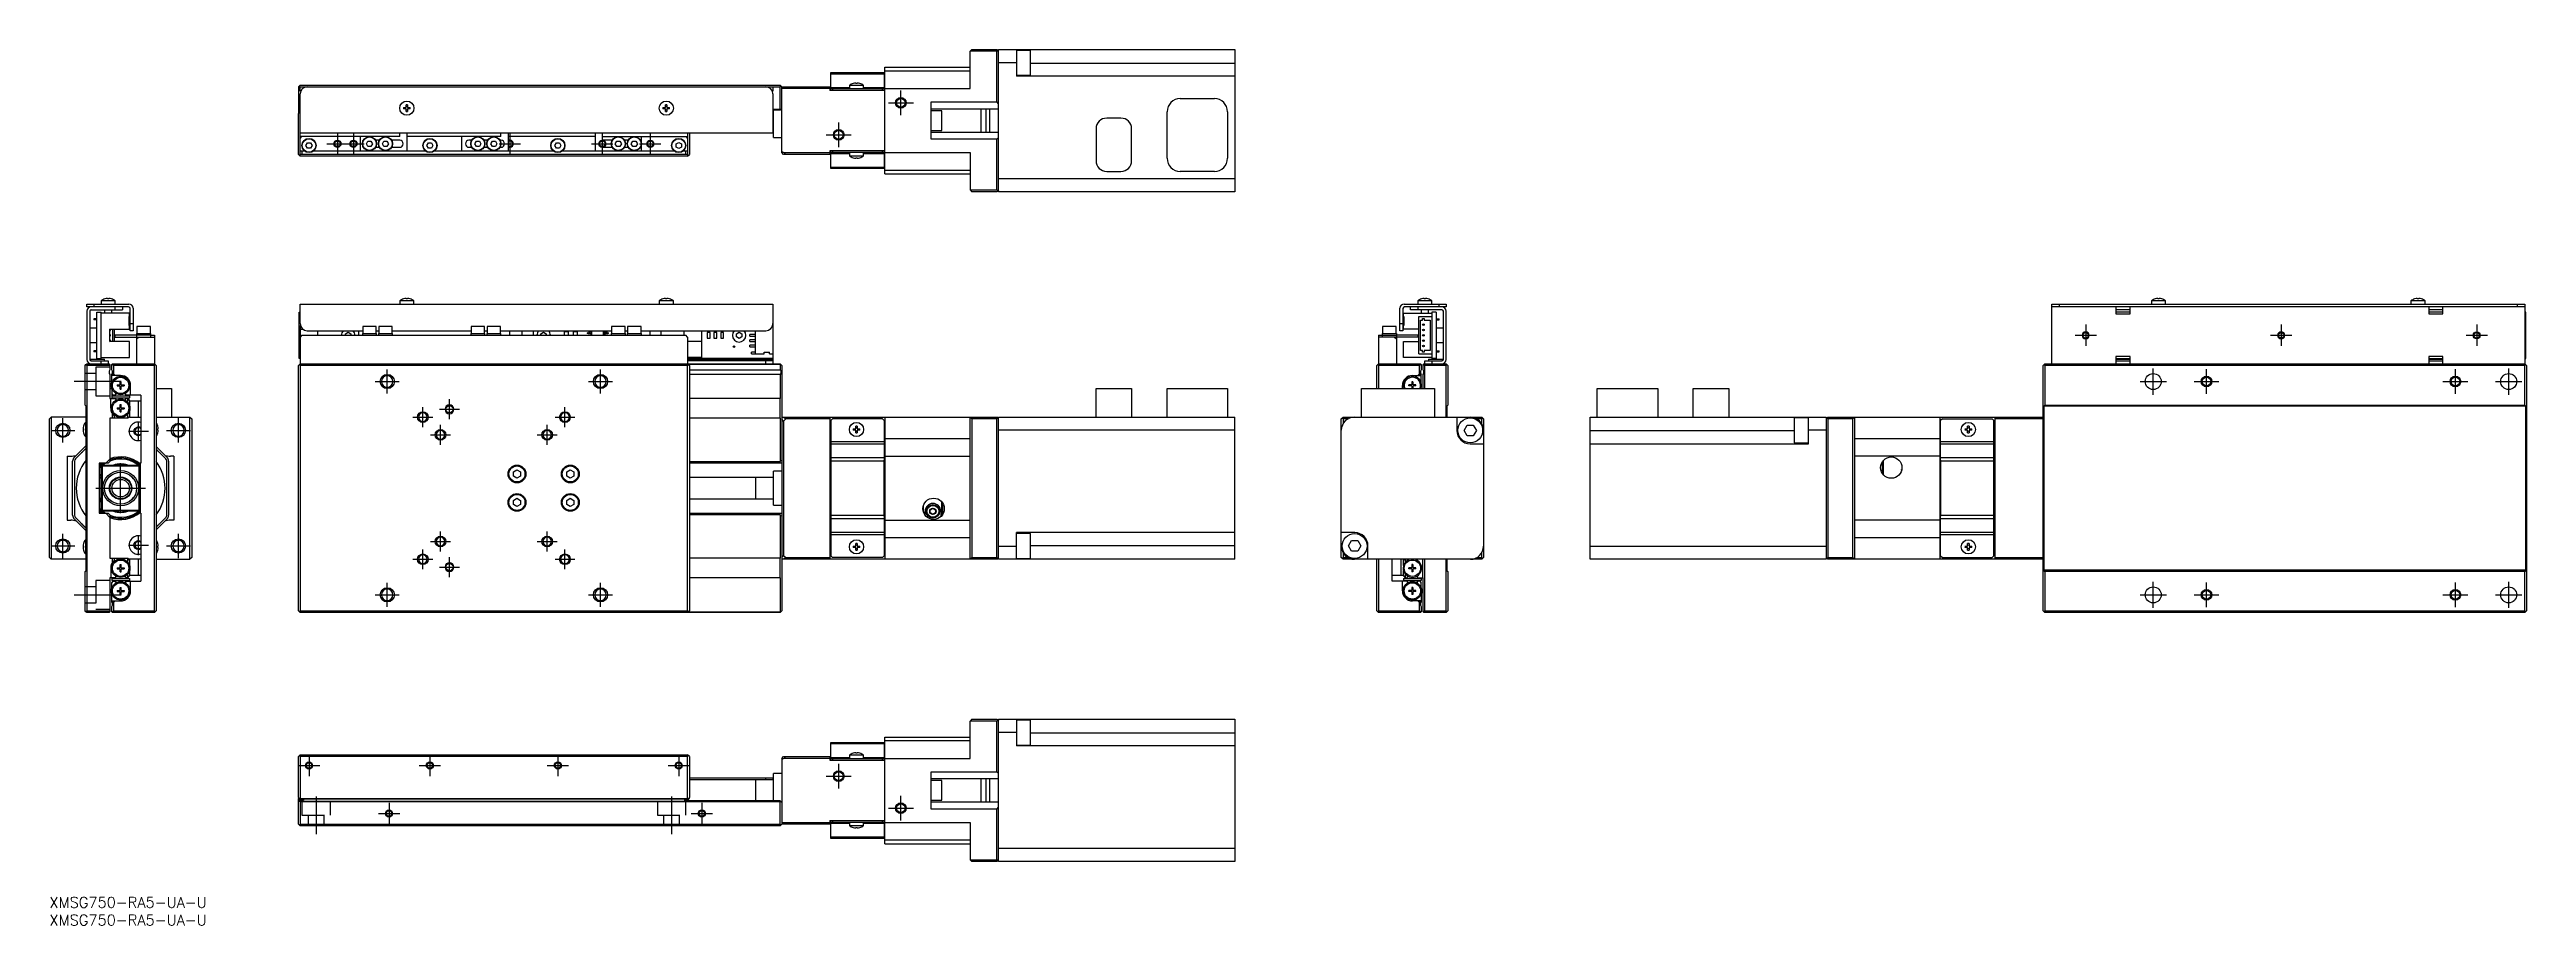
# Model space of a CAD drawing. Extents: x 0 to 697, y -8 to 238.
import ezdxf

# ---------------------------------------------------------------- set-up
doc = ezdxf.new("R2010")
doc.units = 0
doc.header["$LTSCALE"] = 0.5
doc.linetypes.add('CENTER', pattern=[50.8, 31.75, -6.35, 6.35, -6.35])
doc.linetypes.add('DASHED', pattern=[19.05, 12.7, -6.35])
for name, color, linetype in [('MSM_CENTER', 1, 'CENTER'), ('MSM_CONTINUOUS', 7, 'CONTINUOUS'), ('MSM_DASHED', 4, 'DASHED'), ('MSM_NARROW', 5, 'CONTINUOUS'), ('MSM_PART_NUMBER', 7, 'CONTINUOUS')]:
    doc.layers.add(name, color=color, linetype=linetype)
doc.styles.get("Standard").update_dxf_attribs({"font": 'txt.shx', "height": 1, "bigfont": 'bigfont.shx'})

# ---------------------------------------------------------------- blocks, each defined once
blk = doc.blocks.new('*U2')
at = {"layer": 'MSM_PART_NUMBER'}
blk.add_text('XMSG750-RA5-UA-U', height=3, dxfattribs=at).set_placement((0, -3))
blk = doc.blocks.new('*U3')
at = {"layer": 'MSM_PART_NUMBER'}
blk.add_text('XMSG750-RA5-UA-U', height=3, dxfattribs=at).set_placement((0, -8))

msp = doc.modelspace()

# ---------------------------------------------------------------- linework, layer by layer
at = {"layer": 'MSM_CENTER'}
for p, q in [((236, 223.39), (243, 223.39)), ((239.5, 219.89), (239.5, 226.89)), ((222, 210.89), (222, 217.89)), ((78, 211.89), (88.5, 211.89)), ((81, 214.89), (81, 208.89)), ((85.5, 214.89), (85.5, 208.89)), ((126.5, 211.89), (132.5, 211.89)), ((129.5, 214.89), (129.5, 208.89)), ((152.5, 211.89), (158.5, 211.89)), ((155.5, 214.89), (155.5, 208.89)), ((166, 211.89), (172, 211.89)), ((169, 214.89), (169, 208.89)), ((218.5, 214.39), (225.5, 214.39)), ((572.8, 161), (572.8, 155)), ((627.8, 161), (627.8, 155)), ((682.8, 161), (682.8, 155)), ((569.8, 158), (575.8, 158)), ((624.8, 158), (630.8, 158)), ((679.8, 158), (685.8, 158)), ((95, 141.6), (95, 148.4)), ((155, 141.6), (155, 148.4)), ((591.8, 141.3), (591.8, 148.7)), ((606.8, 141.5), (606.8, 148.5)), ((676.8, 141.5), (676.8, 148.5)), ((691.8, 141.3), (691.8, 148.7)), ((20.19, 145), (6.97, 145)), ((91.6, 145), (98.4, 145)), ((112.5, 134.4), (112.5, 140)), ((151.6, 145), (158.4, 145)), ((588.1, 145), (595.5, 145)), ((603.3, 145), (610.3, 145)), ((673.3, 145), (680.3, 145)), ((688.1, 145), (695.5, 145)), ((3.74, 127.86), (3.74, 134.66)), ((25, 128.2), (25, 133.8)), ((36.26, 127.86), (36.26, 134.66)), ((102.2, 135), (107.8, 135)), ((105, 132.2), (105, 137.8)), ((109.7, 137.2), (115.3, 137.2)), ((110, 127.2), (110, 132.8)), ((140, 127.2), (140, 132.8)), ((142.2, 135), (147.8, 135)), ((145, 132.2), (145, 137.8)), ((0.34, 131.26), (7.14, 131.26)), ((22.2, 131), (27.8, 131)), ((32.86, 131.26), (39.66, 131.26)), ((107.2, 130), (112.8, 130)), ((137.2, 130), (142.8, 130)), ((20, 108), (20, 122)), ((13, 115), (27, 115)), ((0.34, 98.74), (7.14, 98.74)), ((3.74, 95.34), (3.74, 102.14)), ((22.2, 99), (27.8, 99)), ((25, 96.2), (25, 101.8)), ((32.86, 98.74), (39.66, 98.74)), ((36.26, 95.34), (36.26, 102.14)), ((105, 92.2), (105, 97.8)), ((107.2, 100), (112.8, 100)), ((110, 97.2), (110, 102.8)), ((137.2, 100), (142.8, 100)), ((140, 97.2), (140, 102.8)), ((145, 92.2), (145, 97.8)), ((102.2, 95), (107.8, 95)), ((109.7, 92.8), (115.3, 92.8)), ((112.5, 90), (112.5, 95.6)), ((142.2, 95), (147.8, 95)), ((6.97, 85), (20.19, 85)), ((91.6, 85), (98.4, 85)), ((95, 81.6), (95, 88.4)), ((151.6, 85), (158.4, 85)), ((155, 81.6), (155, 88.4)), ((588.1, 85), (595.5, 85)), ((591.8, 81.3), (591.8, 88.7)), ((603.3, 85), (610.3, 85)), ((606.8, 81.5), (606.8, 88.5)), ((673.3, 85), (680.3, 85)), ((676.8, 81.5), (676.8, 88.5)), ((688.1, 85), (695.5, 85)), ((691.8, 81.3), (691.8, 88.7)), ((70, 37), (76, 37)), ((73, 40), (73, 34)), ((104, 37), (110, 37)), ((107, 40), (107, 34)), ((140, 37), (146, 37)), ((143, 40), (143, 34)), ((174, 37), (180, 37)), ((177, 40), (177, 34)), ((222, 30.5), (222, 37.5)), ((75, 28.3), (75, 17.7)), ((175, 28.3), (175, 17.7)), ((218.5, 34), (225.5, 34)), ((239.5, 21.5), (239.5, 28.5)), ((92.5, 23.5), (98.5, 23.5)), ((95.5, 26.5), (95.5, 20.5)), ((180.5, 23.5), (186.5, 23.5)), ((183.5, 26.5), (183.5, 20.5)), ((236, 25), (243, 25))]:
    msp.add_line(p, q, dxfattribs=at)
at = {"layer": 'MSM_CONTINUOUS'}
for p, q in [((259.5, 238.39), (259, 237.89)), ((259, 227.39), (259, 237.89)), ((266.5, 237.89), (259, 237.89)), ((259.5, 238.39), (266.5, 238.39)), ((266.75, 238.14), (266.5, 238.39)), ((266.5, 237.89), (266.75, 238.14)), ((266.5, 223.64), (266.5, 237.89)), ((266.75, 238.14), (267, 237.89)), ((267, 198.39), (267, 238.39)), ((267, 238.39), (333.4, 238.39)), ((272, 238.39), (272, 230.9)), ((276, 238.15), (272, 238.15)), ((276, 231.15), (276, 238.15)), ((333.4, 238.39), (333.4, 198.39)), ((219.8, 226.89), (219.8, 231.89)), ((219.8, 231.89), (234.8, 231.89)), ((234.8, 231.45), (219.8, 231.45)), ((234.8, 231.89), (234.8, 226.89)), ((235, 203.39), (235, 233.39)), ((235, 233.39), (259, 233.39)), ((235, 232.39), (259, 232.39)), ((272, 234.69), (267, 234.69)), ((272, 231.15), (276, 231.15)), ((333.4, 230.9), (272, 230.9)), ((276, 234.6), (333.4, 234.6)), ((70, 227.89), (70.5, 228.39)), ((70, 227.89), (70, 220.69)), ((70.2, 225.09), (70.5, 225.09)), ((70.2, 225.09), (70.2, 223.89)), ((70.2, 223.89), (70.5, 223.89)), ((70.25, 228.14), (70.5, 227.89)), ((70.5, 228.39), (205.5, 228.39)), ((70.5, 227.89), (205.5, 227.89)), ((70.5, 226.69), (70.5, 227.89)), ((70.67, 226.69), (70.5, 226.69)), ((70.5, 208.89), (70.5, 225.89)), ((203.5, 226.69), (203.33, 226.69)), ((203.5, 227.89), (203.5, 226.69)), ((203.5, 225.89), (203.5, 214.89)), ((206, 227.89), (205.5, 228.39)), ((205.5, 227.89), (205.75, 228.14)), ((205.5, 221.59), (205.5, 227.89)), ((206, 227.89), (219.5, 227.89)), ((206, 209.39), (206, 227.89)), ((219.5, 227.39), (206, 227.39)), ((219.5, 227.89), (219.5, 226.89)), ((235, 226.89), (219.5, 226.89)), ((219.8, 227.68), (225, 227.68)), ((219.8, 227.39), (234.8, 227.39)), ((220.3, 227.39), (220.3, 226.89)), ((229, 228.29), (225, 228.29)), ((225, 228.29), (225, 227.39)), ((226.07, 228.84), (226.05, 228.84)), ((226.8, 228.84), (226.8, 228.97)), ((227.2, 228.84), (226.8, 228.84)), ((227.2, 228.97), (227.2, 228.84)), ((227.95, 228.84), (227.93, 228.84)), ((229, 227.39), (229, 228.29)), ((229, 227.68), (234.8, 227.68)), ((234.3, 226.89), (234.3, 227.39)), ((235, 227.39), (259, 227.39)), ((248, 223.64), (266.5, 223.64)), ((248, 213.14), (248, 223.64)), ((267, 223.14), (266.5, 223.64)), ((318.1, 224.59), (327.7, 224.59)), ((70.5, 221.39), (70, 221.39)), ((70.5, 221.19), (70, 221.19)), ((70.4, 220.79), (70, 220.39)), ((70.1, 220.59), (70, 220.69)), ((70, 208.89), (70, 220.39)), ((70.1, 220.49), (70.1, 220.69)), ((70.5, 221.59), (70.3, 221.39)), ((70.5, 220.99), (70.4, 220.99)), ((70.4, 220.99), (70.4, 220.79)), ((70.5, 220.89), (70.4, 220.79)), ((70.5, 220.69), (70.4, 220.79)), ((99.57, 222.09), (100.3, 222.09)), ((100.3, 221.69), (99.57, 221.69)), ((100.3, 222.09), (100.3, 222.82)), ((100.3, 220.96), (100.3, 221.69)), ((100.7, 222.82), (100.7, 222.09)), ((100.7, 222.09), (101.43, 222.09)), ((100.7, 221.69), (100.7, 220.96)), ((101.43, 221.69), (100.7, 221.69)), ((172.57, 222.09), (173.3, 222.09)), ((173.3, 221.69), (172.57, 221.69)), ((173.3, 222.09), (173.3, 222.82)), ((173.3, 220.96), (173.3, 221.69)), ((173.7, 222.82), (173.7, 222.09)), ((173.7, 222.09), (174.43, 222.09)), ((174.43, 221.69), (173.7, 221.69)), ((173.7, 221.69), (173.7, 220.96)), ((203.5, 221.59), (205.5, 221.59)), ((205.6, 221.39), (203.5, 221.39)), ((205.5, 221.29), (203.5, 221.29)), ((203.7, 213.64), (203.7, 221.29)), ((205.65, 221.44), (205.5, 221.59)), ((205.5, 221.29), (205.6, 221.39)), ((205.6, 221.39), (205.65, 221.44)), ((205.65, 221.44), (206, 221.79)), ((267, 221.64), (248, 221.64)), ((251, 221.14), (248, 221.14)), ((251, 215.64), (251, 221.14)), ((262, 221.64), (262, 215.14)), ((263.5, 215.14), (263.5, 221.64)), ((264.5, 215.14), (264.5, 221.64)), ((294.4, 216.09), (294.4, 207.09)), ((301.4, 219.09), (297.4, 219.09)), ((304.4, 207.09), (304.4, 216.09)), ((314.4, 207.79), (314.4, 220.89)), ((331.4, 220.89), (331.4, 207.79)), ((203.5, 214.89), (70.5, 214.89)), ((70.5, 213.39), (71, 213.89)), ((98.5, 213.89), (70.5, 213.89)), ((70.5, 209.89), (71.68, 209.89)), ((71, 209.89), (71, 208.89)), ((72.13, 211.39), (72.57, 212.14)), ((72.57, 210.64), (72.13, 211.39)), ((72.57, 212.14), (73.43, 212.14)), ((73.43, 210.64), (72.57, 210.64)), ((73.43, 212.14), (73.87, 211.39)), ((73.87, 211.39), (73.43, 210.64)), ((74.32, 209.89), (105.68, 209.89)), ((87.5, 209.89), (87.5, 213.89)), ((89.13, 211.89), (89.57, 212.64)), ((89.57, 211.14), (89.13, 211.89)), ((89.57, 212.64), (90.43, 212.64)), ((90.43, 211.14), (89.57, 211.14)), ((90.43, 212.64), (90.87, 211.89)), ((90.87, 211.89), (90.43, 211.14)), ((92.77, 212.89), (91.73, 212.89)), ((91.73, 210.89), (92.77, 210.89)), ((93.63, 211.89), (94.07, 212.64)), ((94.07, 211.14), (93.63, 211.89)), ((94.07, 212.64), (94.93, 212.64)), ((94.93, 211.14), (94.07, 211.14)), ((94.93, 212.64), (95.37, 211.89)), ((95.37, 211.89), (94.93, 211.14)), ((98.5, 212.89), (96.23, 212.89)), ((96.23, 210.89), (98.5, 210.89)), ((98.5, 213.89), (98.5, 214.89)), ((100.5, 214.89), (100.5, 209.89)), ((127, 213.89), (100.5, 213.89)), ((106.13, 211.39), (106.57, 212.14)), ((106.57, 210.64), (106.13, 211.39)), ((106.57, 212.14), (107.43, 212.14)), ((107.43, 210.64), (106.57, 210.64)), ((107.43, 212.14), (107.87, 211.39)), ((107.87, 211.39), (107.43, 210.64)), ((108.32, 209.89), (141.68, 209.89)), ((116, 209.89), (116, 213.89)), ((118.77, 212.89), (118, 212.89)), ((118, 210.89), (118.77, 210.89)), ((119.63, 211.89), (120.07, 212.64)), ((120.07, 211.14), (119.63, 211.89)), ((120.07, 212.64), (120.93, 212.64)), ((120.93, 211.14), (120.07, 211.14)), ((120.93, 212.64), (121.37, 211.89)), ((121.37, 211.89), (120.93, 211.14)), ((123.27, 212.89), (122.23, 212.89)), ((122.23, 210.89), (123.27, 210.89)), ((124.13, 211.89), (124.57, 212.64)), ((124.57, 211.14), (124.13, 211.89)), ((124.57, 212.64), (125.43, 212.64)), ((125.43, 211.14), (124.57, 211.14)), ((125.43, 212.64), (125.87, 211.89)), ((125.87, 211.89), (125.43, 211.14)), ((127, 212.89), (126.73, 212.89)), ((126.73, 210.89), (127, 210.89)), ((127, 213.89), (127, 214.89)), ((129, 214.89), (129, 209.89)), ((153.5, 213.89), (129, 213.89)), ((142.13, 211.39), (142.57, 212.14)), ((142.57, 210.64), (142.13, 211.39)), ((142.57, 212.14), (143.43, 212.14)), ((143.43, 210.64), (142.57, 210.64)), ((143.43, 212.14), (143.87, 211.39)), ((143.87, 211.39), (143.43, 210.64)), ((144.32, 209.89), (175.68, 209.89)), ((153.5, 214.89), (153.5, 209.89)), ((155.5, 214.89), (155.5, 213.89)), ((155.5, 213.89), (179.5, 213.89)), ((158.27, 212.89), (155.5, 212.89)), ((155.5, 210.89), (158.27, 210.89)), ((159.13, 211.89), (159.57, 212.64)), ((159.57, 211.14), (159.13, 211.89)), ((159.57, 212.64), (160.43, 212.64)), ((160.43, 211.14), (159.57, 211.14)), ((160.43, 212.64), (160.87, 211.89)), ((160.87, 211.89), (160.43, 211.14)), ((162.77, 212.89), (161.73, 212.89)), ((161.73, 210.89), (162.77, 210.89)), ((163.63, 211.89), (164.07, 212.64)), ((164.07, 211.14), (163.63, 211.89)), ((164.07, 212.64), (164.93, 212.64)), ((164.93, 211.14), (164.07, 211.14)), ((164.93, 212.64), (165.37, 211.89)), ((165.37, 211.89), (164.93, 211.14)), ((166.5, 209.89), (166.5, 213.89)), ((176.25, 211.82), (177, 212.25)), ((176.25, 210.95), (176.25, 211.82)), ((177, 210.52), (176.25, 210.95)), ((177, 212.25), (177.75, 211.82)), ((177.75, 210.95), (177, 210.52)), ((177.75, 211.82), (177.75, 210.95)), ((178.32, 209.89), (179.5, 209.89)), ((179, 213.89), (179.5, 213.39)), ((179, 208.89), (179, 209.89)), ((179.5, 214.89), (179.5, 208.89)), ((180, 214.89), (180, 208.89)), ((203.5, 215.39), (203.7, 215.39)), ((203.7, 213.64), (206, 213.64)), ((206, 209.69), (206.61, 209.39)), ((206.5, 208.89), (206, 209.39)), ((206.61, 209.39), (219.5, 209.39)), ((206.61, 209.39), (207.11, 208.89)), ((235, 209.89), (219.5, 209.89)), ((219.5, 209.89), (219.5, 208.89)), ((219.8, 204.89), (219.8, 209.89)), ((234.8, 209.39), (219.8, 209.39)), ((225, 209.09), (219.8, 209.09)), ((220.3, 209.89), (220.3, 209.39)), ((225, 209.39), (225, 208.49)), ((229, 208.49), (229, 209.39)), ((234.8, 209.09), (229, 209.09)), ((234.3, 209.39), (234.3, 209.89)), ((234.8, 209.89), (234.8, 204.89)), ((235, 209.39), (259, 209.39)), ((248, 215.64), (251, 215.64)), ((248, 215.14), (267, 215.14)), ((266.5, 213.14), (248, 213.14)), ((259, 209.39), (259, 198.89)), ((266.5, 213.14), (267, 213.64)), ((266.5, 198.89), (266.5, 213.14)), ((70, 208.89), (70.5, 208.39)), ((70.25, 208.64), (70.5, 208.89)), ((179.5, 208.89), (70.5, 208.89)), ((179.5, 208.39), (70.5, 208.39)), ((179.5, 208.89), (179.75, 208.64)), ((179.5, 208.39), (180, 208.89)), ((219.5, 208.89), (206.5, 208.89)), ((219.8, 205.33), (234.8, 205.33)), ((234.8, 204.89), (219.8, 204.89)), ((225, 208.49), (229, 208.49)), ((226.05, 207.93), (226.07, 207.93)), ((226.8, 207.93), (227.2, 207.93)), ((226.8, 207.8), (226.8, 207.93)), ((227.2, 207.93), (227.2, 207.8)), ((227.93, 207.93), (227.95, 207.93)), ((259, 204.39), (235, 204.39)), ((235, 203.39), (259, 203.39)), ((267, 202.09), (333.4, 202.09)), ((297.4, 204.09), (301.4, 204.09)), ((327.7, 204.09), (318.1, 204.09)), ((259, 198.89), (266.5, 198.89)), ((259, 198.89), (259.5, 198.39)), ((266.5, 198.39), (259.5, 198.39)), ((266.75, 198.64), (266.5, 198.89)), ((266.5, 198.39), (266.75, 198.64)), ((267, 198.89), (266.75, 198.64)), ((333.4, 198.39), (267, 198.39)), ((18.5, 167.7), (14.5, 167.7)), ((14.5, 167.7), (14.5, 166.8)), ((15.57, 168.26), (15.55, 168.26)), ((16.3, 168.26), (16.3, 168.39)), ((16.7, 168.26), (16.3, 168.26)), ((16.7, 168.39), (16.7, 168.26)), ((17.45, 168.26), (17.43, 168.26)), ((18.5, 166.8), (18.5, 167.7)), ((102.5, 167.7), (98.5, 167.7)), ((98.5, 167.7), (98.5, 166.8)), ((99.57, 168.26), (99.55, 168.26)), ((100.3, 168.26), (100.3, 168.39)), ((100.7, 168.26), (100.3, 168.26)), ((100.7, 168.39), (100.7, 168.26)), ((101.45, 168.26), (101.43, 168.26)), ((102.5, 166.8), (102.5, 167.7)), ((175.5, 167.7), (171.5, 167.7)), ((171.5, 167.7), (171.5, 166.8)), ((172.57, 168.26), (172.55, 168.26)), ((173.3, 168.26), (173.3, 168.39)), ((173.7, 168.26), (173.3, 168.26)), ((173.7, 168.39), (173.7, 168.26)), ((174.45, 168.26), (174.43, 168.26)), ((175.5, 166.8), (175.5, 167.7)), ((388.9, 167.7), (384.9, 167.7)), ((384.9, 167.7), (384.9, 166.8)), ((385.97, 168.26), (385.95, 168.26)), ((386.7, 168.26), (386.7, 168.39)), ((387.1, 168.26), (386.7, 168.26)), ((387.1, 168.39), (387.1, 168.26)), ((387.85, 168.26), (387.83, 168.26)), ((388.9, 166.8), (388.9, 167.7)), ((595.3, 167.7), (591.3, 167.7)), ((591.3, 167.7), (591.3, 166.8)), ((592.37, 168.26), (592.35, 168.26)), ((593.1, 168.26), (593.1, 168.39)), ((593.5, 168.26), (593.1, 168.26)), ((593.5, 168.39), (593.5, 168.26)), ((594.25, 168.26), (594.23, 168.26)), ((595.3, 166.8), (595.3, 167.7)), ((668.3, 167.7), (664.3, 167.7)), ((664.3, 167.7), (664.3, 166.8)), ((665.37, 168.26), (665.35, 168.26)), ((666.1, 168.26), (666.1, 168.39)), ((666.5, 168.26), (666.1, 168.26)), ((666.5, 168.39), (666.5, 168.26)), ((667.25, 168.26), (667.23, 168.26)), ((668.3, 166.8), (668.3, 167.7)), ((10.5, 166), (10.5, 166.8)), ((10.5, 166.8), (22.3, 166.8)), ((22.2, 166), (10.5, 166)), ((10.5, 164.8), (10.5, 151.2)), ((11.3, 164.8), (11.3, 151.2)), ((11.7, 165.2), (20.5, 165.2)), ((12.5, 166.8), (12.5, 166)), ((12.5, 162.62), (12.5, 162.38)), ((13.3, 162.62), (12.5, 162.62)), ((13.3, 162.38), (12.5, 162.38)), ((13.3, 151.5), (13.3, 164.5)), ((13.3, 164.5), (14.5, 164.5)), ((14.5, 151.5), (14.5, 164.5)), ((22.5, 164.25), (14.5, 164.25)), ((15.5, 165.2), (15.5, 164.25)), ((17.5, 164.25), (17.5, 165.2)), ((18.5, 165.2), (18.5, 166)), ((20.5, 166), (20.5, 165.2)), ((22.4, 160.75), (22.4, 163.25)), ((22.5, 163.25), (22.4, 163.25)), ((22.4, 162.45), (22.5, 162.45)), ((22.4, 162.07), (22.5, 162.07)), ((22.4, 161.93), (22.5, 161.93)), ((22.4, 161.55), (22.5, 161.55)), ((22.5, 160.75), (22.4, 160.75)), ((22.5, 163.25), (22.5, 164.25)), ((22.5, 161.55), (22.5, 162.45)), ((22.5, 159.75), (22.5, 160.75)), ((22.7, 159.3), (22.7, 165.5)), ((22.7, 161.3), (23.5, 161.3)), ((23.5, 165.6), (23.5, 159.3)), ((28.4, 160.5), (24.6, 160.5)), ((24.6, 160.5), (24.6, 158.5)), ((28.4, 158.5), (28.4, 160.5)), ((70.2, 164.5), (70.5, 164.5)), ((70.2, 151.5), (70.2, 164.5)), ((70.5, 161.3), (70.5, 166.8)), ((70.5, 166.8), (203.5, 166.8)), ((70.5, 160.75), (70.5, 150)), ((70.58, 160.75), (70.5, 160.75)), ((91.9, 160.5), (88.1, 160.5)), ((88.1, 160.5), (88.1, 158.5)), ((91.9, 158.5), (91.9, 160.5)), ((96.4, 160.5), (92.6, 160.5)), ((92.6, 160.5), (92.6, 158.5)), ((96.4, 158.5), (96.4, 160.5)), ((122.4, 160.5), (118.6, 160.5)), ((118.6, 160.5), (118.6, 158.5)), ((122.4, 158.5), (122.4, 160.5)), ((126.9, 160.5), (123.1, 160.5)), ((123.1, 160.5), (123.1, 158.5)), ((126.9, 158.5), (126.9, 160.5)), ((161.9, 160.5), (158.1, 160.5)), ((158.1, 160.5), (158.1, 158.5)), ((161.9, 158.5), (161.9, 160.5)), ((166.4, 160.5), (162.6, 160.5)), ((162.6, 160.5), (162.6, 158.5)), ((166.4, 158.5), (166.4, 160.5)), ((203.5, 166.8), (203.5, 150)), ((378.8, 160.5), (375, 160.5)), ((375, 160.5), (375, 158.5)), ((378.8, 158.5), (378.8, 160.5)), ((379.9, 159.3), (379.9, 165.6)), ((379.9, 161.3), (380.7, 161.3)), ((380.7, 165.5), (380.7, 159.3)), ((380.9, 164.25), (388.9, 164.25)), ((380.9, 163.25), (380.9, 164.25)), ((380.9, 163.25), (381, 163.25)), ((380.9, 162.45), (380.9, 161.55)), ((381, 162.45), (380.9, 162.45)), ((381, 162.07), (380.9, 162.07)), ((381, 161.93), (380.9, 161.93)), ((381, 161.55), (380.9, 161.55)), ((380.9, 159.75), (380.9, 160.75)), ((380.9, 160.75), (381, 160.75)), ((381, 163.25), (381, 160.75)), ((381.1, 166.8), (392.9, 166.8)), ((392.9, 166), (381.2, 166)), ((382.9, 165.2), (382.9, 166)), ((391.7, 165.2), (382.9, 165.2)), ((384.9, 166), (384.9, 165.2)), ((385.2, 163.25), (388.9, 163.25)), ((385.2, 152.75), (385.2, 163.25)), ((385.7, 153.75), (385.7, 162.25)), ((385.7, 162.25), (386.25, 162.25)), ((385.9, 165.2), (385.9, 164.25)), ((386.25, 162.75), (386.75, 162.75)), ((386.25, 162.25), (386.25, 162.75)), ((386.75, 162.75), (386.75, 162.25)), ((386.75, 162.25), (388.4, 162.25)), ((387.9, 164.25), (387.9, 165.2)), ((388.4, 162.25), (388.4, 153.75)), ((390.1, 164.5), (388.9, 164.5)), ((388.9, 164.5), (388.9, 151.5)), ((390.1, 164.5), (390.1, 151.5)), ((390.1, 162.62), (390.9, 162.62)), ((390.1, 162.38), (390.9, 162.38)), ((390.9, 166), (390.9, 166.8)), ((390.9, 162.38), (390.9, 162.62)), ((392.1, 151.2), (392.1, 164.8)), ((392.9, 166.8), (392.9, 166)), ((392.9, 151.2), (392.9, 164.8)), ((563.3, 166.8), (696.3, 166.8)), ((563.3, 150), (563.3, 166.8)), ((696.3, 166), (563.3, 166)), ((565.3, 166.8), (565.3, 166)), ((581.3, 166), (581.3, 164)), ((585.3, 165.2), (581.3, 165.2)), ((585.3, 164.5), (581.3, 164.5)), ((581.3, 164), (585.3, 164)), ((585.3, 164), (585.3, 166)), ((669.3, 166), (669.3, 164)), ((673.3, 165.2), (669.3, 165.2)), ((673.3, 164.5), (669.3, 164.5)), ((669.3, 164), (673.3, 164)), ((673.3, 164), (673.3, 166)), ((694.3, 166), (694.3, 166.8)), ((696.3, 166.8), (696.3, 150)), ((696.6, 164.5), (696.3, 164.5)), ((696.6, 151.5), (696.6, 164.5)), ((13.3, 160), (11.3, 160)), ((11.3, 156), (13.3, 156)), ((12.5, 153.62), (12.5, 153.38)), ((13.3, 153.62), (12.5, 153.62)), ((13.3, 153.38), (12.5, 153.38)), ((17, 156.25), (17, 159.75)), ((17, 159.75), (22.5, 159.75)), ((22.5, 156.25), (17, 156.25)), ((17.7, 159.75), (17.7, 156.25)), ((18.2, 159.75), (18.2, 156.25)), ((18.5, 157.5), (18.5, 158)), ((28.5, 158), (18.5, 158)), ((18.5, 157.5), (29.5, 157.5)), ((22.5, 151.75), (22.5, 156.25)), ((23.5, 159.3), (22.7, 159.3)), ((24.5, 158.5), (28.5, 158.5)), ((24.5, 158.5), (24.5, 150)), ((24.5, 157), (25, 157.5)), ((28.5, 157.5), (28.5, 158.5)), ((28.5, 158), (29.5, 158)), ((29.5, 158), (29.5, 150)), ((70.5, 159.75), (71.24, 159.75)), ((71, 158), (70.5, 157.5)), ((71, 158), (179, 158)), ((72.5, 159.3), (88.1, 159.3)), ((75.5, 158), (75.5, 159.3)), ((83.25, 158.43), (84, 158.87)), ((83.25, 158), (83.25, 158.43)), ((84, 158.87), (84.75, 158.43)), ((84.75, 158.43), (84.75, 158)), ((86.9, 159.3), (86.9, 158)), ((88, 158.5), (92, 158.5)), ((88, 158.5), (88, 158)), ((91.9, 159.3), (92.6, 159.3)), ((92, 158), (92, 158.5)), ((92.5, 158.5), (96.5, 158.5)), ((92.5, 158.5), (92.5, 158)), ((96.4, 159.3), (118.6, 159.3)), ((96.5, 158), (96.5, 158.5)), ((118.5, 158.5), (122.5, 158.5)), ((118.5, 158.5), (118.5, 158)), ((122.4, 159.3), (123.1, 159.3)), ((122.5, 158), (122.5, 158.5)), ((123, 158.5), (127, 158.5)), ((123, 158.5), (123, 158)), ((126.9, 159.3), (158.1, 159.3)), ((127, 158), (127, 158.5)), ((129.5, 158), (129.5, 159.3)), ((132.9, 159.3), (132.9, 158)), ((136.1, 158), (136.1, 159.3)), ((138.25, 158.43), (139, 158.87)), ((138.25, 158), (138.25, 158.43)), ((139, 158.87), (139.75, 158.43)), ((139.75, 158.43), (139.75, 158)), ((144.77, 159), (144.77, 158)), ((146.02, 159), (144.77, 159)), ((146.02, 158), (146.02, 159)), ((148.56, 159), (147.31, 159)), ((147.31, 159), (147.31, 158)), ((148.56, 158), (148.56, 159)), ((151.29, 158.73), (151.29, 158.53)), ((151.29, 158.73), (151.54, 158.73)), ((151.54, 158.53), (151.29, 158.53)), ((151.54, 158.73), (151.6, 158.85)), ((151.6, 158.42), (151.54, 158.53)), ((152.34, 158.85), (151.6, 158.85)), ((152.34, 158.42), (151.6, 158.42)), ((151.8, 158.42), (151.8, 158.85)), ((151.9, 158.42), (151.9, 158.85)), ((152.23, 158.85), (152.23, 158.42)), ((152.34, 158), (152.34, 159.3)), ((152.44, 159.3), (152.44, 158)), ((155.82, 158), (155.82, 159.3)), ((155.89, 159.3), (155.89, 158)), ((156.21, 158), (156.21, 159.3)), ((156.24, 159.3), (156.24, 158)), ((156.24, 158.85), (156.97, 158.85)), ((156.97, 158.42), (156.24, 158.42)), ((156.35, 158.42), (156.35, 158.85)), ((156.68, 158.85), (156.68, 158.42)), ((156.78, 158.85), (156.78, 158.42)), ((156.97, 158.85), (157.04, 158.73)), ((157.04, 158.53), (156.97, 158.42)), ((157.04, 158.73), (157.29, 158.73)), ((157.29, 158.53), (157.04, 158.53)), ((157.29, 158.53), (157.29, 158.73)), ((158, 158.5), (162, 158.5)), ((158, 158.5), (158, 158)), ((161.9, 159.3), (162.6, 159.3)), ((162, 158), (162, 158.5)), ((162.5, 158.5), (166.5, 158.5)), ((162.5, 158.5), (162.5, 158)), ((166.4, 159.3), (201.5, 159.3)), ((166.5, 158), (166.5, 158.5)), ((168.9, 159.3), (168.9, 158)), ((172.1, 158), (172.1, 159.3)), ((178.5, 158), (178.5, 159.3)), ((179.5, 157.5), (179, 158)), ((179.5, 157.5), (179.5, 150)), ((183.5, 156.25), (179.5, 156.25)), ((183.5, 151.75), (183.5, 159.3)), ((185.8, 158.8), (185, 158.8)), ((185, 158.8), (185, 157.2)), ((185, 157.2), (185.8, 157.2)), ((185.8, 157.2), (185.8, 158.8)), ((187.71, 158.8), (186.91, 158.8)), ((186.91, 158.8), (186.91, 157.2)), ((186.91, 157.2), (187.71, 157.2)), ((187.71, 157.2), (187.71, 158.8)), ((188.81, 158.8), (188.81, 157.2)), ((189.61, 158.8), (188.81, 158.8)), ((188.81, 157.2), (189.61, 157.2)), ((189.61, 157.2), (189.61, 158.8)), ((193.25, 158.43), (194, 158.87)), ((193.25, 157.57), (193.25, 158.43)), ((194, 157.13), (193.25, 157.57)), ((194, 158.87), (194.75, 158.43)), ((194.75, 157.57), (194, 157.13)), ((194.75, 158.43), (194.75, 157.57)), ((197, 159.25), (197, 159.3)), ((197, 159.25), (198.5, 159.25)), ((197, 157.75), (197, 158.25)), ((198.5, 158.25), (197, 158.25)), ((197, 157.75), (198.5, 157.75)), ((197, 156.25), (197, 156.75)), ((198.5, 156.75), (197, 156.75)), ((197, 156.25), (198.5, 156.25)), ((197, 154.75), (197, 155.25)), ((198.5, 155.25), (197, 155.25)), ((197, 154.75), (198.5, 154.75)), ((198.5, 159.3), (198.5, 152.75)), ((373.9, 158), (376.9, 158)), ((373.9, 158), (373.9, 150)), ((384.9, 157.5), (373.9, 157.5)), ((374.9, 158.5), (378.9, 158.5)), ((374.9, 158.5), (374.9, 157.5)), ((376.9, 158), (378.9, 158)), ((378.4, 157.5), (378.9, 157)), ((378.9, 158.5), (378.9, 150)), ((384.9, 158), (378.9, 158)), ((380.7, 159.3), (379.9, 159.3)), ((385.2, 159.75), (380.9, 159.75)), ((380.9, 156.25), (385.2, 156.25)), ((380.9, 151.75), (380.9, 156.25)), ((384.9, 158), (384.9, 157.5)), ((386.25, 153.75), (385.7, 153.75)), ((386.25, 153.25), (386.25, 153.75)), ((388.4, 153.75), (386.75, 153.75)), ((386.75, 153.75), (386.75, 153.25)), ((392.1, 160), (390.1, 160)), ((390.1, 156), (392.1, 156)), ((390.1, 153.62), (390.9, 153.62)), ((390.1, 153.38), (390.9, 153.38)), ((390.9, 153.38), (390.9, 153.62)), ((10, 149.5), (10.25, 149.75)), ((10, 138.4), (10, 149.5)), ((13, 147.25), (10, 147.25)), ((10.25, 149.75), (10.5, 150)), ((10.5, 149.5), (10.25, 149.75)), ((10.5, 150), (16.8, 150)), ((10.5, 149.5), (10.5, 80.5)), ((17, 149.5), (10.5, 149.5)), ((11.5, 151.3), (15.5, 151.3)), ((11.5, 151.3), (11.5, 150.85)), ((11.7, 150.8), (16.5, 150.8)), ((17, 149), (13, 149)), ((13, 149), (13, 141)), ((13.3, 151.5), (14.5, 151.5)), ((14.5, 151.75), (22.5, 151.75)), ((14.5, 150), (14.5, 150.8)), ((15.5, 150.8), (15.5, 151.3)), ((16.5, 150.8), (16.5, 150)), ((16.8, 150), (17, 149.8)), ((17, 149.8), (17, 148.26)), ((17, 146.94), (17, 140.2)), ((17.5, 149.8), (17.7, 150)), ((17.5, 148.26), (17.5, 149.8)), ((17.5, 144.61), (17.5, 146.94)), ((20, 146.7), (17.5, 146.7)), ((17.6, 149.9), (18, 149.5)), ((18, 147.2), (17.65, 146.7)), ((17.7, 150), (29.5, 150)), ((18, 149.5), (18, 147.2)), ((29.5, 149.5), (18, 149.5)), ((18.5, 146.7), (18, 147.2)), ((30, 149.5), (29.5, 150)), ((29.5, 149.5), (29.75, 149.75)), ((29.5, 80.5), (29.5, 149.5)), ((30, 149.5), (30, 80.5)), ((70, 149.5), (70.5, 150)), ((70, 80.5), (70, 149.5)), ((70.5, 151.5), (70.2, 151.5)), ((70.25, 149.75), (70.5, 149.5)), ((70.5, 150), (205.5, 150)), ((179.5, 149.5), (70.5, 149.5)), ((70.5, 149.5), (70.5, 80.5)), ((183.5, 151.75), (179.5, 151.75)), ((203.5, 151.5), (179.5, 151.5)), ((179.5, 151.2), (181.5, 151.2)), ((203.5, 150.8), (179.5, 150.8)), ((179.5, 150), (180, 149.5)), ((179.5, 149.5), (179.75, 149.75)), ((179.5, 80.5), (179.5, 149.5)), ((205.6, 149.8), (179.7, 149.8)), ((180, 149.5), (180, 80.5)), ((180, 148.26), (205.6, 148.26)), ((205.6, 146.94), (180, 146.94)), ((181.5, 151.5), (181.5, 150.8)), ((181.5, 151.3), (185.5, 151.3)), ((185.5, 150.8), (185.5, 151.5)), ((185.5, 151.2), (203.5, 151.2)), ((197.5, 152.75), (197.5, 153.25)), ((198.5, 153.25), (197.5, 153.25)), ((197.5, 152.75), (201, 152.75)), ((201, 153.25), (202.5, 153.25)), ((201, 152.75), (201, 153.25)), ((201.5, 150), (201.5, 150.8)), ((202.5, 152.75), (202.5, 153.25)), ((202.5, 152.75), (203.5, 152.75)), ((206, 149.5), (205.5, 150)), ((205.6, 149.8), (205.65, 149.85)), ((205.6, 148.26), (205.6, 149.8)), ((205.6, 140.2), (205.6, 146.94)), ((206, 149.5), (206, 80.5)), ((373.4, 149.5), (373.9, 150)), ((373.4, 143), (373.4, 149.5)), ((373.65, 149.75), (373.9, 149.5)), ((373.9, 150), (385.7, 150)), ((373.9, 149.5), (373.9, 143)), ((385.4, 149.5), (373.9, 149.5)), ((388.9, 151.75), (380.9, 151.75)), ((383.4, 146.7), (385.9, 146.7)), ((385.4, 147.2), (384.9, 146.7)), ((385.2, 152.75), (388.9, 152.75)), ((385.4, 149.5), (385.8, 149.9)), ((385.4, 147.2), (385.4, 149.5)), ((385.75, 146.7), (385.4, 147.2)), ((385.9, 149.8), (385.7, 150)), ((385.9, 149.8), (385.9, 148.26)), ((385.9, 144.61), (385.9, 146.94)), ((386.75, 153.25), (386.25, 153.25)), ((386.4, 149.8), (386.6, 150)), ((386.4, 148.26), (386.4, 149.8)), ((386.4, 143), (386.4, 146.94)), ((386.45, 149.85), (386.8, 149.5)), ((386.6, 150), (392.9, 150)), ((392.9, 149.5), (386.8, 149.5)), ((386.8, 149.5), (386.8, 143)), ((386.9, 150), (386.9, 150.8)), ((386.9, 150.8), (391.7, 150.8)), ((387.9, 151.3), (391.9, 151.3)), ((387.9, 151.3), (387.9, 150.8)), ((390.1, 151.5), (388.9, 151.5)), ((388.9, 150.8), (388.9, 150)), ((391.9, 150.85), (391.9, 151.3)), ((392.9, 150), (393.4, 149.5)), ((393.15, 149.75), (392.9, 149.5)), ((392.9, 135), (392.9, 149.5)), ((393.4, 149.5), (393.4, 138.4)), ((561.3, 150), (560.8, 149.5)), ((560.8, 80.5), (560.8, 149.5)), ((561.05, 149.75), (561.3, 149.5)), ((561.3, 150), (696.3, 150)), ((561.3, 149.5), (561.3, 138.4)), ((696.3, 149.5), (561.3, 149.5)), ((585.3, 152), (581.3, 152)), ((581.3, 152), (581.3, 150)), ((581.3, 151.5), (585.3, 151.5)), ((581.3, 151.3), (585.3, 151.3)), ((581.3, 150.8), (585.3, 150.8)), ((585.3, 150), (585.3, 152)), ((673.3, 152), (669.3, 152)), ((669.3, 152), (669.3, 150)), ((669.3, 151.5), (673.3, 151.5)), ((669.3, 151.3), (673.3, 151.3)), ((669.3, 150.8), (673.3, 150.8)), ((673.3, 150), (673.3, 152)), ((696.3, 151.5), (696.6, 151.5)), ((696.8, 149.5), (696.3, 150)), ((696.3, 149.5), (696.55, 149.75)), ((696.3, 138.4), (696.3, 149.5)), ((696.8, 149.5), (696.8, 80.5)), ((17, 143), (17.5, 143)), ((17, 140.2), (18.46, 140.2)), ((17.2, 137.5), (17.2, 140.2)), ((17.5, 143.19), (17.5, 140.2)), ((17.5, 141.5), (17.8, 141.2)), ((17.5, 141), (22.5, 141)), ((17.5, 140.4), (22.5, 140.4)), ((18.45, 141.2), (17.8, 141.2)), ((18.6, 141.46), (18.45, 141.2)), ((18.46, 140.2), (18.67, 139.82)), ((19, 144.04), (19.79, 144.04)), ((19, 144.04), (19, 143.76)), ((19, 143.76), (19.79, 143.76)), ((19.53, 143.76), (19.53, 144.04)), ((19.85, 144.9), (20.14, 144.9)), ((19.85, 144.1), (19.85, 144.9)), ((20.14, 144.37), (19.85, 144.37)), ((19.85, 142.9), (19.85, 143.7)), ((19.85, 143.43), (20.14, 143.43)), ((19.85, 142.9), (20.14, 142.9)), ((20.14, 144.1), (20.14, 144.9)), ((20.14, 142.9), (20.14, 143.7)), ((20.2, 144.04), (21, 144.04)), ((20.2, 143.76), (21, 143.76)), ((20.47, 143.76), (20.47, 144.04)), ((21, 144.04), (21, 143.76)), ((21.55, 141.2), (21.4, 141.46)), ((21.46, 140.06), (21.54, 140.2)), ((22, 140.2), (21.54, 140.2)), ((25.7, 141.2), (21.55, 141.2)), ((22, 139.16), (22, 140.2)), ((22.5, 139.7), (22, 140.2)), ((22.3, 141.2), (22.3, 141)), ((22.3, 140.4), (22.3, 139.9)), ((22.5, 141), (22.5, 140.4)), ((22.5, 139.7), (22.5, 138.21)), ((25.7, 139.45), (22.5, 139.45)), ((22.8, 141.2), (22.8, 143.9)), ((25, 134.95), (25, 139.45)), ((25.7, 141.2), (25.7, 122)), ((30, 143), (34.3, 143)), ((34.3, 143), (34.3, 135)), ((205.6, 140.2), (180, 140.2)), ((205.5, 134.7), (205.5, 140.2)), ((294.4, 135), (294.4, 143)), ((294.4, 143), (304.4, 143)), ((304.4, 143), (304.4, 135)), ((314.4, 135), (314.4, 143)), ((314.4, 143), (331.4, 143)), ((331.4, 143), (331.4, 135)), ((369.1, 135), (369.1, 143)), ((369.1, 143), (389.6, 143)), ((380.6, 143), (380.6, 143.9)), ((382.4, 143.76), (382.4, 144.04)), ((383.19, 144.04), (382.4, 144.04)), ((383.19, 143.76), (382.4, 143.76)), ((382.93, 144.04), (382.93, 143.76)), ((383.55, 144.9), (383.25, 144.9)), ((383.25, 144.9), (383.25, 144.1)), ((383.55, 144.37), (383.25, 144.37)), ((383.25, 143.7), (383.25, 143)), ((383.25, 143.43), (383.55, 143.43)), ((383.55, 144.9), (383.55, 144.1)), ((383.55, 143.7), (383.55, 143)), ((384.4, 144.04), (383.61, 144.04)), ((384.4, 143.76), (383.61, 143.76)), ((383.87, 144.04), (383.87, 143.76)), ((384.4, 143.76), (384.4, 144.04)), ((385.9, 143), (385.9, 143.19)), ((389.6, 143), (389.6, 135)), ((435.4, 135), (435.4, 143)), ((435.4, 143), (452.4, 143)), ((452.4, 143), (452.4, 135)), ((462.4, 135), (462.4, 143)), ((462.4, 143), (472.4, 143)), ((472.4, 143), (472.4, 135)), ((0, 134.5), (0.5, 135)), ((0, 95.5), (0, 134.5)), ((0.5, 135), (0.5, 95)), ((10.3, 135), (0.5, 135)), ((9.54, 132.45), (9.54, 132.43)), ((10, 138.4), (10.3, 138.1)), ((10.1, 133.5), (10.1, 129.5)), ((10.3, 133.5), (10.1, 133.5)), ((10.3, 91.9), (10.3, 138.1)), ((22, 134.7), (17, 134.7)), ((17, 134.7), (17, 122.5)), ((17.7, 134.7), (17.7, 135.9)), ((18.2, 135.36), (18.2, 134.7)), ((19, 137.65), (19.79, 137.65)), ((19, 137.65), (19, 137.35)), ((19, 137.35), (19.79, 137.35)), ((19.53, 137.35), (19.53, 137.65)), ((19.85, 138.5), (20.14, 138.5)), ((19.85, 137.7), (19.85, 138.5)), ((20.14, 137.97), (19.85, 137.97)), ((19.85, 136.5), (19.85, 137.3)), ((19.85, 137.03), (20.14, 137.03)), ((19.85, 136.5), (20.14, 136.5)), ((20.14, 137.7), (20.14, 138.5)), ((20.14, 136.5), (20.14, 137.3)), ((20.2, 137.65), (21, 137.65)), ((20.2, 137.35), (21, 137.35)), ((20.47, 137.35), (20.47, 137.65)), ((21, 137.65), (21, 137.35)), ((22, 134.7), (22, 135.84)), ((22, 134.7), (22.5, 135.2)), ((22.5, 135), (22.3, 135)), ((22.5, 136.79), (22.5, 134.95)), ((22.5, 134.95), (25.7, 134.95)), ((30, 135), (39.5, 135)), ((30.46, 132.43), (30.46, 132.45)), ((39.5, 95), (39.5, 135)), ((39.5, 135), (40, 134.5)), ((40, 134.5), (40, 95.5)), ((205.6, 134.7), (180, 134.7)), ((205.6, 122.64), (205.6, 134.7)), ((206, 135), (266.5, 135)), ((206.5, 133.89), (206, 134.39)), ((207.11, 134.5), (206.5, 133.89)), ((206.5, 133.89), (206.5, 96.11)), ((206.61, 135), (207.11, 134.5)), ((219.5, 134.5), (207.11, 134.5)), ((219.5, 135), (219.5, 95)), ((220.3, 134.5), (219.8, 134)), ((219.8, 134), (219.8, 96)), ((234.3, 134.5), (220.3, 134.5)), ((226.8, 131.7), (226.8, 132.43)), ((227.2, 132.43), (227.2, 131.7)), ((234.8, 134), (234.3, 134.5)), ((234.8, 134), (234.8, 96)), ((235, 135), (235, 95)), ((259, 135), (259.5, 134.5)), ((259, 95), (259, 135)), ((259.5, 134.5), (259.5, 95.5)), ((266.5, 134.5), (259.5, 134.5)), ((266.75, 134.75), (266.5, 135)), ((266.5, 134.5), (266.75, 134.75)), ((266.5, 95.5), (266.5, 134.5)), ((267, 134.5), (266.75, 134.75)), ((267, 95), (267, 135)), ((267, 135), (333.4, 135)), ((333.4, 95), (333.4, 135)), ((363.4, 134.5), (363.9, 135)), ((363.4, 95.5), (363.4, 134.5)), ((363.9, 134.5), (363.65, 134.75)), ((363.9, 135), (402.9, 135)), ((365.24, 134.5), (363.9, 134.5)), ((363.9, 134.5), (363.9, 133.16)), ((393.1, 138.1), (393.4, 138.4)), ((393.1, 138.1), (393.1, 135)), ((395.91, 135), (395.91, 131.21)), ((397.93, 131.26), (398.8, 132.76)), ((398.8, 132.76), (400.53, 132.76)), ((400.53, 132.76), (401.4, 131.26)), ((402.9, 134.5), (401.56, 134.5)), ((402.9, 135), (403.4, 134.5)), ((403.15, 134.75), (402.9, 134.5)), ((402.9, 133.16), (402.9, 134.5)), ((403.4, 134.5), (403.4, 95.5)), ((433.4, 95), (433.4, 135)), ((433.4, 135), (499.8, 135)), ((490.8, 134.76), (490.8, 127.76)), ((494.8, 134.76), (490.8, 134.76)), ((494.8, 127.51), (494.8, 135)), ((499.8, 135), (499.8, 95)), ((500.3, 135), (499.8, 134.5)), ((500.05, 134.75), (500.3, 134.5)), ((500.3, 135), (560.8, 135)), ((500.3, 134.5), (500.3, 95.5)), ((507.3, 134.5), (500.3, 134.5)), ((507.3, 134.5), (507.8, 135)), ((507.3, 95.5), (507.3, 134.5)), ((507.8, 135), (507.8, 95)), ((531.8, 135), (531.8, 95)), ((532.5, 134.5), (532, 134)), ((532, 96), (532, 134)), ((532.5, 134.5), (546.5, 134.5)), ((539.6, 131.7), (539.6, 132.43)), ((540, 132.43), (540, 131.7)), ((547, 134), (546.5, 134.5)), ((547, 96), (547, 134)), ((547.3, 95), (547.3, 135)), ((560.8, 134.5), (547.3, 134.5)), ((561, 138.1), (561.3, 138.4)), ((561, 138.1), (561, 91.9)), ((696.6, 138.1), (561, 138.1)), ((561.3, 138.4), (696.3, 138.4)), ((696.3, 138.4), (696.6, 138.1)), ((696.6, 91.9), (696.6, 138.1)), ((6.94, 123.65), (10.3, 127.01)), ((10.3, 126.3), (7.29, 123.29)), ((9.41, 131.7), (9.54, 131.7)), ((9.54, 131.3), (9.41, 131.3)), ((9.54, 131.7), (9.54, 131.3)), ((9.54, 130.57), (9.54, 130.55)), ((10.1, 129.5), (10.3, 129.5)), ((30, 126.71), (33.06, 123.65)), ((32.71, 123.29), (30, 126)), ((30.46, 131.7), (30.59, 131.7)), ((30.46, 131.3), (30.46, 131.7)), ((30.59, 131.3), (30.46, 131.3)), ((30.46, 130.55), (30.46, 130.57)), ((219.8, 128.12), (234.8, 128.12)), ((234.8, 127.41), (219.8, 127.41)), ((226.07, 131.7), (226.8, 131.7)), ((226.8, 131.3), (226.07, 131.3)), ((226.8, 130.57), (226.8, 131.3)), ((227.2, 131.7), (227.93, 131.7)), ((227.2, 131.3), (227.2, 130.57)), ((227.93, 131.3), (227.2, 131.3)), ((235, 129), (259, 129)), ((333.4, 131.3), (267, 131.3)), ((398.8, 129.76), (397.93, 131.26)), ((400.53, 129.76), (398.8, 129.76)), ((399.61, 127.51), (403.4, 127.51)), ((401.4, 131.26), (400.53, 129.76)), ((433.4, 131.21), (490.8, 131.21)), ((433.4, 127.51), (494.8, 127.51)), ((490.8, 127.76), (494.8, 127.76)), ((499.8, 131.3), (494.8, 131.3)), ((507.8, 129), (531.8, 129)), ((532, 129.25), (531.8, 129.25)), ((532, 126), (531.8, 126)), ((532, 128.12), (547, 128.12)), ((547, 127.41), (532, 127.41)), ((538.87, 131.7), (539.6, 131.7)), ((539.6, 131.3), (538.87, 131.3)), ((539.6, 130.57), (539.6, 131.3)), ((540, 131.7), (540.73, 131.7)), ((540, 131.3), (540, 130.57)), ((540.73, 131.3), (540, 131.3)), ((547.3, 129.25), (547, 129.25)), ((547.3, 128.75), (547, 128.75)), ((5, 124), (5, 106)), ((5, 124), (6, 124)), ((6.5, 107.41), (6.5, 122.59)), ((7, 122.59), (7, 107.41)), ((16.5, 122), (14, 122)), ((14, 122), (14, 108)), ((14.5, 120.7), (14.8, 121)), ((14.5, 109.3), (14.5, 120.7)), ((15, 121.2), (14.8, 121)), ((14.8, 121), (14.8, 109)), ((15, 121.2), (15.3, 121.5)), ((25, 121.2), (15, 121.2)), ((15.3, 121.5), (24.7, 121.5)), ((15.79, 122), (17, 123.21)), ((17, 122.5), (16.5, 122)), ((24.7, 121.5), (25, 121.2)), ((25.2, 121), (25, 121.2)), ((25.2, 109), (25.2, 121)), ((25.2, 121), (25.5, 120.7)), ((25.5, 122), (25.5, 108)), ((25.7, 122), (25.5, 122)), ((33, 107.41), (33, 122.59)), ((33.5, 122.59), (33.5, 107.41)), ((35, 124), (34, 124)), ((35, 124), (35, 106)), ((130.5, 119.58), (131.5, 120.15)), ((130.5, 118.42), (130.5, 119.58)), ((131.5, 120.15), (132.5, 119.58)), ((132.5, 119.58), (132.5, 118.42)), ((145.5, 119.58), (146.5, 120.15)), ((145.5, 118.42), (145.5, 119.58)), ((146.5, 120.15), (147.5, 119.58)), ((147.5, 119.58), (147.5, 118.42)), ((180, 122.5), (205.5, 122.5)), ((206, 122), (180, 122)), ((203.7, 110.25), (203.7, 119.75)), ((206, 119.75), (203.7, 119.75)), ((205.5, 122.5), (205.6, 122.64)), ((205.5, 122), (205.5, 122.5)), ((206, 122.81), (205.6, 122.64)), ((219.8, 125), (219.5, 125)), ((219.5, 123.25), (219.8, 123.25)), ((219.7, 120), (219.5, 119.8)), ((219.7, 120), (219.7, 110)), ((219.8, 120), (219.7, 120)), ((219.8, 123.65), (234.8, 123.65)), ((234.8, 122.59), (219.8, 122.59)), ((235, 125), (234.8, 125)), ((234.83, 122.88), (234.8, 122.88)), ((234.8, 121.82), (234.83, 121.82)), ((234.8, 121.24), (234.83, 121.24)), ((234.83, 107.12), (234.83, 122.88)), ((235, 122.27), (234.83, 122.27)), ((235, 119.77), (234.83, 119.77)), ((235, 124), (259, 124)), ((531.8, 124), (507.8, 124)), ((515.6, 119.14), (515.6, 122.46)), ((515.9, 118.76), (515.9, 122.84)), ((521, 120.22), (521.04, 120.22)), ((521, 120.03), (521, 120.22)), ((532, 125), (531.8, 125)), ((531.97, 122.27), (531.8, 122.27)), ((531.8, 119.77), (531.97, 119.77)), ((531.97, 122.88), (531.97, 107.12)), ((532, 122.88), (531.97, 122.88)), ((532, 121.82), (531.97, 121.82)), ((532, 121.24), (531.97, 121.24)), ((532, 123.65), (547, 123.65)), ((547, 122.59), (532, 122.59)), ((547, 123.25), (547.3, 123.25)), ((547.1, 120), (547, 120)), ((547.1, 110), (547.1, 120)), ((547.3, 119.8), (547.1, 120)), ((23.2, 117.97), (23.2, 118.16)), ((23.2, 117.97), (23.43, 117.75)), ((23.43, 112.25), (23.2, 112.03)), ((23.2, 111.84), (23.2, 112.03)), ((23.43, 117.92), (23.43, 117.75)), ((23.43, 117.75), (23.56, 117.75)), ((23.43, 112.25), (23.43, 112.08)), ((23.56, 112.25), (23.43, 112.25)), ((23.56, 112.25), (23.56, 112.25)), ((131.5, 117.85), (130.5, 118.42)), ((130.5, 111.58), (131.5, 112.15)), ((130.5, 110.42), (130.5, 111.58)), ((132.5, 118.42), (131.5, 117.85)), ((131.5, 112.15), (132.5, 111.58)), ((132.5, 111.58), (132.5, 110.42)), ((146.5, 117.85), (145.5, 118.42)), ((145.5, 111.58), (146.5, 112.15)), ((145.5, 110.42), (145.5, 111.58)), ((147.5, 118.42), (146.5, 117.85)), ((146.5, 112.15), (147.5, 111.58)), ((147.5, 111.58), (147.5, 110.42)), ((203.7, 118), (180, 118)), ((180, 112), (203.7, 112)), ((198.7, 112), (198.7, 118)), ((234.83, 117.27), (235, 117.27)), ((235, 112.73), (234.83, 112.73)), ((531.8, 117.27), (531.97, 117.27)), ((531.97, 112.73), (531.8, 112.73)), ((5, 106), (6, 106)), ((10.3, 102.99), (6.94, 106.35)), ((7.29, 106.71), (10.3, 103.7)), ((14, 108), (16.5, 108)), ((15, 108.8), (14.5, 109.3)), ((15, 108.8), (25, 108.8)), ((15.3, 108.5), (15, 108.8)), ((24.7, 108.5), (15.3, 108.5)), ((17, 106.79), (15.79, 108)), ((16.5, 108), (17, 107.5)), ((17, 107.5), (17, 95.3)), ((25, 108.8), (24.7, 108.5)), ((25, 108.8), (25.5, 109.3)), ((25.7, 108), (25.5, 108)), ((25.7, 108), (25.7, 88.8)), ((30, 104), (32.71, 106.71)), ((33.06, 106.35), (30, 103.29)), ((35, 106), (34, 106)), ((131.5, 109.85), (130.5, 110.42)), ((132.5, 110.42), (131.5, 109.85)), ((146.5, 109.85), (145.5, 110.42)), ((147.5, 110.42), (146.5, 109.85)), ((180, 108), (206, 108)), ((205.5, 107.5), (180, 107.5)), ((203.7, 110.25), (206, 110.25)), ((205.5, 107.5), (205.5, 108)), ((205.6, 107.36), (205.5, 107.5)), ((205.6, 95.3), (205.6, 107.36)), ((205.6, 107.36), (206, 107.19)), ((219.5, 110.2), (219.7, 110)), ((219.8, 106.75), (219.5, 106.75)), ((219.5, 105), (219.8, 105)), ((219.7, 110), (219.8, 110)), ((219.8, 107.41), (234.8, 107.41)), ((234.8, 106.35), (219.8, 106.35)), ((234.8, 108.76), (234.83, 108.76)), ((234.8, 108.18), (234.83, 108.18)), ((234.8, 107.12), (234.83, 107.12)), ((234.8, 105), (235, 105)), ((234.83, 110.23), (235, 110.23)), ((234.83, 107.73), (235, 107.73)), ((235, 106), (259, 106)), ((245.8, 109.97), (245.8, 108.43)), ((246.3, 107.4), (246.3, 108.5)), ((247.75, 108.93), (248.5, 109.37)), ((247.75, 108.07), (247.75, 108.93)), ((248.5, 107.63), (247.75, 108.07)), ((248.5, 109.37), (249.25, 108.93)), ((249.25, 108.07), (248.5, 107.63)), ((249.25, 108.93), (249.25, 108.07)), ((250.7, 108.5), (250.7, 106.96)), ((250.9, 111.24), (250.9, 107.16)), ((251.2, 110.86), (251.2, 107.54)), ((531.8, 106), (507.8, 106)), ((531.97, 110.23), (531.8, 110.23)), ((531.8, 107.73), (531.97, 107.73)), ((531.8, 105), (532, 105)), ((532, 108.76), (531.97, 108.76)), ((532, 108.18), (531.97, 108.18)), ((531.97, 107.12), (532, 107.12)), ((532, 107.41), (547, 107.41)), ((547, 106.35), (532, 106.35)), ((547, 110), (547.1, 110)), ((547.3, 106.75), (547, 106.75)), ((547.1, 110), (547.3, 110.2)), ((9.41, 98.7), (9.54, 98.7)), ((9.54, 98.3), (9.41, 98.3)), ((9.54, 99.45), (9.54, 99.43)), ((9.54, 98.7), (9.54, 98.3)), ((9.54, 97.57), (9.54, 97.55)), ((10.1, 100.5), (10.1, 96.5)), ((10.3, 100.5), (10.1, 100.5)), ((30.46, 99.43), (30.46, 99.45)), ((30.46, 98.7), (30.59, 98.7)), ((30.46, 98.3), (30.46, 98.7)), ((30.59, 98.3), (30.46, 98.3)), ((30.46, 97.55), (30.46, 97.57)), ((219.8, 102.59), (234.8, 102.59)), ((234.8, 101.88), (219.8, 101.88)), ((226.07, 98.7), (226.8, 98.7)), ((226.8, 98.3), (226.07, 98.3)), ((226.8, 98.7), (226.8, 99.43)), ((226.8, 97.57), (226.8, 98.3)), ((227.2, 99.43), (227.2, 98.7)), ((227.2, 98.7), (227.93, 98.7)), ((227.2, 98.3), (227.2, 97.57)), ((227.93, 98.3), (227.2, 98.3)), ((259, 101), (235, 101)), ((267, 98.7), (272, 98.7)), ((272, 95), (272, 102.49)), ((333.4, 102.49), (272, 102.49)), ((276, 102.24), (272, 102.24)), ((276, 95.24), (276, 102.24)), ((333.4, 98.79), (276, 98.79)), ((367.19, 102.49), (363.4, 102.49)), ((365.4, 98.74), (366.27, 100.24)), ((366.27, 97.24), (365.4, 98.74)), ((366.27, 100.24), (368, 100.24)), ((368, 100.24), (368.87, 98.74)), ((368.87, 98.74), (368, 97.24)), ((370.89, 95), (370.89, 98.79)), ((433.4, 98.7), (499.8, 98.7)), ((531.8, 101), (507.8, 101)), ((531.8, 104), (532, 104)), ((531.8, 100.75), (532, 100.75)), ((532, 102.59), (547, 102.59)), ((547, 101.88), (532, 101.88)), ((538.87, 98.7), (539.6, 98.7)), ((539.6, 98.3), (538.87, 98.3)), ((539.6, 98.7), (539.6, 99.43)), ((539.6, 97.57), (539.6, 98.3)), ((540, 99.43), (540, 98.7)), ((540, 98.7), (540.73, 98.7)), ((540, 98.3), (540, 97.57)), ((540.73, 98.3), (540, 98.3)), ((547, 101.25), (547.3, 101.25)), ((547, 100.75), (547.3, 100.75)), ((0.5, 95), (0, 95.5)), ((10.3, 95), (0.5, 95)), ((10.3, 91.9), (10, 91.6)), ((10, 80.5), (10, 91.6)), ((10.1, 96.5), (10.3, 96.5)), ((17, 95.3), (22, 95.3)), ((17.2, 92.5), (17.2, 89.8)), ((17.7, 94.1), (17.7, 95.3)), ((18.2, 95.3), (18.2, 94.64)), ((19, 92.64), (19.79, 92.64)), ((19, 92.64), (19, 92.36)), ((19, 92.36), (19.79, 92.36)), ((19.53, 92.36), (19.53, 92.64)), ((19.85, 93.5), (20.14, 93.5)), ((19.85, 92.7), (19.85, 93.5)), ((20.14, 92.97), (19.85, 92.97)), ((19.85, 91.5), (19.85, 92.3)), ((19.85, 92.03), (20.14, 92.03)), ((19.85, 91.5), (20.14, 91.5)), ((20.14, 92.7), (20.14, 93.5)), ((20.14, 91.5), (20.14, 92.3)), ((20.2, 92.64), (21, 92.64)), ((20.2, 92.36), (21, 92.36)), ((20.47, 92.36), (20.47, 92.64)), ((21, 92.64), (21, 92.36)), ((22, 94.16), (22, 95.3)), ((22.5, 94.8), (22, 95.3)), ((22, 89.8), (22, 90.84)), ((22.5, 95), (22.3, 95)), ((22.5, 95.05), (22.5, 93.21)), ((25.7, 95.05), (22.5, 95.05)), ((22.5, 91.79), (22.5, 90.3)), ((25, 90.55), (25, 95.05)), ((30, 95), (39.5, 95)), ((40, 95.5), (39.5, 95)), ((205.6, 95.3), (180, 95.3)), ((205.5, 89.8), (205.5, 95.3)), ((206, 95.61), (206.5, 96.11)), ((266.5, 95), (206, 95)), ((206.5, 96.11), (207.11, 95.5)), ((207.11, 95.5), (206.61, 95)), ((207.11, 95.5), (219.5, 95.5)), ((219.8, 96), (220.3, 95.5)), ((234.3, 95.5), (220.3, 95.5)), ((234.3, 95.5), (234.8, 96)), ((259.5, 95.5), (259, 95)), ((259.5, 95.5), (266.5, 95.5)), ((266.75, 95.25), (266.5, 95.5)), ((266.5, 95), (266.75, 95.25)), ((266.75, 95.25), (267, 95.5)), ((333.4, 95), (267, 95)), ((272, 95.24), (276, 95.24)), ((363.9, 95), (363.4, 95.5)), ((363.65, 95.25), (363.9, 95.5)), ((363.9, 96.84), (363.9, 95.5)), ((363.9, 95.5), (365.24, 95.5)), ((402.9, 95), (363.9, 95)), ((368, 97.24), (366.27, 97.24)), ((373.4, 80.5), (373.4, 95)), ((373.9, 95), (373.9, 80.5)), ((377.7, 88.8), (377.7, 95)), ((380.2, 90.55), (380.2, 95)), ((380.9, 93.21), (380.9, 95)), ((381.1, 95), (380.9, 94.8)), ((380.9, 90.3), (380.9, 91.79)), ((381.4, 95), (381.4, 94.16)), ((381.4, 90.84), (381.4, 89.8)), ((383.19, 92.64), (382.4, 92.64)), ((382.4, 92.36), (382.4, 92.64)), ((383.19, 92.36), (382.4, 92.36)), ((382.93, 92.64), (382.93, 92.36)), ((383.55, 93.5), (383.25, 93.5)), ((383.25, 93.5), (383.25, 92.7)), ((383.55, 92.97), (383.25, 92.97)), ((383.25, 92.3), (383.25, 91.5)), ((383.25, 92.03), (383.55, 92.03)), ((383.55, 91.5), (383.25, 91.5)), ((383.55, 93.5), (383.55, 92.7)), ((383.55, 92.3), (383.55, 91.5)), ((384.4, 92.64), (383.61, 92.64)), ((384.4, 92.36), (383.61, 92.36)), ((383.87, 92.64), (383.87, 92.36)), ((384.4, 92.36), (384.4, 92.64)), ((386.3, 89.8), (386.3, 95)), ((386.8, 95), (386.8, 80.5)), ((392.9, 80.5), (392.9, 95)), ((393.1, 95), (393.1, 91.9)), ((393.4, 91.6), (393.1, 91.9)), ((393.4, 91.6), (393.4, 80.5)), ((401.56, 95.5), (402.9, 95.5)), ((402.9, 95.5), (402.9, 96.84)), ((403.15, 95.25), (402.9, 95.5)), ((403.4, 95.5), (402.9, 95)), ((499.8, 95), (433.4, 95)), ((500.3, 95), (499.8, 95.5)), ((500.3, 95.5), (500.05, 95.25)), ((500.3, 95.5), (507.3, 95.5)), ((560.8, 95), (500.3, 95)), ((507.8, 95), (507.3, 95.5)), ((532, 96), (532.5, 95.5)), ((532.5, 95.5), (546.5, 95.5)), ((546.5, 95.5), (547, 96)), ((547.3, 95.5), (560.8, 95.5)), ((561.3, 91.6), (561, 91.9)), ((696.6, 91.9), (561, 91.9)), ((561.3, 91.6), (561.3, 80.5)), ((696.3, 91.6), (561.3, 91.6)), ((696.6, 91.9), (696.3, 91.6)), ((696.3, 80.5), (696.3, 91.6)), ((18.46, 89.8), (17, 89.8)), ((17, 89.8), (17, 80.2)), ((17.5, 89.6), (22.5, 89.6)), ((17.5, 89.6), (17.5, 89)), ((17.5, 89), (22.5, 89)), ((17.8, 88.8), (17.5, 88.5)), ((17.5, 86.81), (17.5, 88.5)), ((17.5, 83.06), (17.5, 85.39)), ((17.8, 88.8), (18.45, 88.8)), ((18.6, 88.54), (18.45, 88.8)), ((18.46, 89.8), (18.67, 90.18)), ((19, 86.24), (19.79, 86.24)), ((19, 86.24), (19, 85.95)), ((19, 85.95), (19.79, 85.95)), ((19.53, 85.95), (19.53, 86.24)), ((19.85, 87.1), (20.14, 87.1)), ((19.85, 86.3), (19.85, 87.1)), ((20.14, 86.57), (19.85, 86.57)), ((19.85, 85.1), (19.85, 85.89)), ((19.85, 85.63), (20.14, 85.63)), ((19.85, 85.1), (20.14, 85.1)), ((20.14, 86.3), (20.14, 87.1)), ((20.14, 85.1), (20.14, 85.89)), ((20.2, 86.24), (21, 86.24)), ((20.2, 85.95), (21, 85.95)), ((20.47, 85.95), (20.47, 86.24)), ((21, 86.24), (21, 85.95)), ((21.55, 88.8), (21.4, 88.54)), ((21.46, 89.94), (21.54, 89.8)), ((22, 89.8), (21.54, 89.8)), ((21.55, 88.8), (25.7, 88.8)), ((22, 89.8), (22.5, 90.3)), ((22.5, 90.55), (25.7, 90.55)), ((22.5, 89.6), (22.5, 89)), ((22.8, 86.1), (22.8, 88.8)), ((205.6, 89.8), (180, 89.8)), ((205.6, 80.2), (205.6, 89.8)), ((377.7, 90.55), (380.9, 90.55)), ((381.85, 88.8), (377.7, 88.8)), ((380.6, 86.1), (380.6, 88.8)), ((380.9, 90.3), (381.4, 89.8)), ((380.9, 89.6), (380.9, 89)), ((380.9, 89.6), (385.9, 89.6)), ((380.9, 89), (385.9, 89)), ((381.4, 89.8), (381.86, 89.8)), ((381.85, 88.8), (382, 88.54)), ((381.94, 89.94), (381.86, 89.8)), ((383.19, 86.24), (382.4, 86.24)), ((382.4, 85.95), (382.4, 86.24)), ((383.19, 85.95), (382.4, 85.95)), ((382.93, 86.24), (382.93, 85.95)), ((383.55, 87.1), (383.25, 87.1)), ((383.25, 87.1), (383.25, 86.3)), ((383.55, 86.57), (383.25, 86.57)), ((383.25, 85.89), (383.25, 85.1)), ((383.25, 85.63), (383.55, 85.63)), ((383.55, 85.1), (383.25, 85.1)), ((383.55, 87.1), (383.55, 86.3)), ((383.55, 85.89), (383.55, 85.1)), ((384.4, 86.24), (383.61, 86.24)), ((384.4, 85.95), (383.61, 85.95)), ((383.87, 86.24), (383.87, 85.95)), ((384.4, 85.95), (384.4, 86.24)), ((384.94, 89.8), (384.73, 90.18)), ((384.8, 88.54), (384.95, 88.8)), ((384.94, 89.8), (386.4, 89.8)), ((385.6, 88.8), (384.95, 88.8)), ((385.9, 88.5), (385.6, 88.8)), ((385.9, 89.6), (385.9, 89)), ((385.9, 86.81), (385.9, 88.5)), ((385.9, 85.39), (385.9, 83.06)), ((386.4, 80.2), (386.4, 89.8)), ((10.25, 80.25), (10, 80.5)), ((10.25, 80.25), (10.5, 80.5)), ((10.5, 80), (10.25, 80.25)), ((10.5, 80.5), (17, 80.5)), ((16.8, 80), (10.5, 80)), ((17, 80.2), (16.8, 80)), ((17.5, 83.3), (20, 83.3)), ((17.5, 80.2), (17.5, 81.74)), ((17.7, 80), (17.5, 80.2)), ((18, 80.5), (17.6, 80.1)), ((17.65, 83.3), (18, 82.8)), ((29.5, 80), (17.7, 80)), ((18, 82.8), (18.5, 83.3)), ((18, 82.8), (18, 80.5)), ((18, 80.5), (29.5, 80.5)), ((29.75, 80.25), (29.5, 80.5)), ((29.5, 80), (30, 80.5)), ((70.5, 80), (70, 80.5)), ((70.5, 80.5), (70.25, 80.25)), ((70.5, 80.5), (179.5, 80.5)), ((205.5, 80), (70.5, 80)), ((179.75, 80.25), (179.5, 80.5)), ((180, 80.5), (179.5, 80)), ((179.7, 80.2), (205.6, 80.2)), ((205.5, 80), (206, 80.5)), ((205.65, 80.15), (205.6, 80.2)), ((373.9, 80), (373.4, 80.5)), ((373.9, 80.5), (373.65, 80.25)), ((373.9, 80.5), (385.4, 80.5)), ((385.7, 80), (373.9, 80)), ((385.9, 83.3), (383.4, 83.3)), ((384.9, 83.3), (385.4, 82.8)), ((385.4, 82.8), (385.75, 83.3)), ((385.4, 80.5), (385.4, 82.8)), ((385.8, 80.1), (385.4, 80.5)), ((385.7, 80), (385.9, 80.2)), ((385.9, 81.74), (385.9, 80.2)), ((386.6, 80), (386.4, 80.2)), ((386.8, 80.5), (386.45, 80.15)), ((392.9, 80), (386.6, 80)), ((386.8, 80.5), (392.9, 80.5)), ((392.9, 80.5), (393.15, 80.25)), ((393.4, 80.5), (392.9, 80)), ((560.8, 80.5), (561.3, 80)), ((561.3, 80.5), (561.05, 80.25)), ((561.3, 80.5), (696.3, 80.5)), ((696.3, 80), (561.3, 80)), ((696.55, 80.25), (696.3, 80.5)), ((696.3, 80), (696.8, 80.5)), ((259.5, 50), (259, 49.5)), ((259, 39), (259, 49.5)), ((266.5, 49.5), (259, 49.5)), ((259.5, 50), (266.5, 50)), ((266.75, 49.75), (266.5, 50)), ((266.5, 49.5), (266.75, 49.75)), ((266.5, 35.25), (266.5, 49.5)), ((266.75, 49.75), (267, 49.5)), ((267, 10), (267, 50)), ((267, 50), (333.4, 50)), ((272, 50), (272, 42.51)), ((276, 49.76), (272, 49.76)), ((276, 42.76), (276, 49.76)), ((333.4, 50), (333.4, 10)), ((219.8, 38.5), (219.8, 43.5)), ((219.8, 43.5), (234.8, 43.5)), ((234.8, 43.06), (219.8, 43.06)), ((234.8, 43.5), (234.8, 38.5)), ((235, 15), (235, 45)), ((235, 45), (259, 45)), ((235, 44), (259, 44)), ((272, 46.3), (267, 46.3)), ((272, 42.76), (276, 42.76)), ((333.4, 42.51), (272, 42.51)), ((276, 46.21), (333.4, 46.21)), ((70.5, 40), (70, 39.5)), ((70, 28), (70, 39.5)), ((70.5, 39.5), (70.25, 39.75)), ((70.5, 40), (179.5, 40)), ((179.5, 39.5), (70.5, 39.5)), ((70.5, 39.5), (70.5, 27.7)), ((180, 39.5), (179.5, 40)), ((179.75, 39.75), (179.5, 39.5)), ((179.5, 27.7), (179.5, 39.5)), ((180, 39.5), (180, 28)), ((206, 39), (206.5, 39.5)), ((206, 39), (206, 20.5)), ((206.61, 39), (206, 38.69)), ((206.5, 39.5), (219.5, 39.5)), ((207.11, 39.5), (206.61, 39)), ((219.5, 39), (206.61, 39)), ((219.5, 39.5), (219.5, 38.5)), ((219.5, 38.5), (235, 38.5)), ((219.8, 39.29), (225, 39.29)), ((219.8, 39), (234.8, 39)), ((220.3, 39), (220.3, 38.5)), ((229, 39.9), (225, 39.9)), ((225, 39.9), (225, 39)), ((226.07, 40.46), (226.05, 40.46)), ((226.8, 40.46), (226.8, 40.59)), ((227.2, 40.46), (226.8, 40.46)), ((227.2, 40.59), (227.2, 40.46)), ((227.95, 40.46), (227.93, 40.46)), ((229, 39), (229, 39.9)), ((229, 39.29), (234.8, 39.29)), ((234.3, 38.5), (234.3, 39)), ((235, 39), (259, 39)), ((248, 24.75), (248, 35.25)), ((248, 35.25), (266.5, 35.25)), ((267, 34.75), (266.5, 35.25)), ((70, 28), (70.4, 27.6)), ((70.1, 27.7), (70.1, 27.9)), ((179.6, 27.6), (180, 28)), ((179.9, 27.9), (179.9, 27.7)), ((180, 33.5), (203.5, 33.5)), ((203.7, 33), (180, 33)), ((198.7, 27.1), (198.7, 33)), ((201.5, 33), (201.5, 33.5)), ((203.5, 33.5), (203.5, 33)), ((203.7, 27.1), (203.7, 34.75)), ((206, 34.75), (203.7, 34.75)), ((267, 33.25), (248, 33.25)), ((251, 32.75), (248, 32.75)), ((251, 27.25), (251, 32.75)), ((262, 33.25), (262, 26.75)), ((263.5, 26.75), (263.5, 33.25)), ((264.5, 26.75), (264.5, 33.25)), ((70, 27.7), (70.1, 27.8)), ((70, 20.5), (70, 27.7)), ((71.4, 27.2), (70, 27.2)), ((70, 27), (205.6, 27)), ((70.3, 27), (70.5, 26.8)), ((70.4, 27.6), (70.5, 27.7)), ((70.4, 27.6), (70.5, 27.5)), ((70.4, 27.6), (70.4, 27.4)), ((70.4, 27.4), (71.1, 27.4)), ((70.5, 27.7), (179.5, 27.7)), ((179.5, 27.5), (70.5, 27.5)), ((205.5, 26.8), (70.5, 26.8)), ((70.5, 26.8), (70.5, 20.5)), ((71.1, 27.4), (71.1, 27.5)), ((71.4, 27.5), (71.4, 27.2)), ((178.6, 27.5), (178.6, 27.1)), ((205.5, 27.1), (178.6, 27.1)), ((178.9, 27.5), (178.9, 27.4)), ((178.9, 27.4), (179.6, 27.4)), ((179.5, 27.7), (179.6, 27.6)), ((179.5, 27.5), (179.6, 27.6)), ((179.6, 27.4), (179.6, 27.6)), ((205.6, 27), (205.5, 27.1)), ((205.5, 26.8), (205.65, 26.95)), ((205.5, 20.5), (205.5, 26.8)), ((205.65, 26.95), (205.6, 27)), ((206, 26.6), (205.65, 26.95)), ((206, 21), (219.5, 21)), ((219.5, 21.5), (235, 21.5)), ((219.5, 21.5), (219.5, 20.5)), ((219.8, 16.5), (219.8, 21.5)), ((234.8, 21), (219.8, 21)), ((220.3, 21.5), (220.3, 21)), ((225, 21), (225, 20.1)), ((229, 20.1), (229, 21)), ((234.3, 21), (234.3, 21.5)), ((234.8, 21.5), (234.8, 16.5)), ((235, 21), (259, 21)), ((248, 27.25), (251, 27.25)), ((248, 26.75), (267, 26.75)), ((266.5, 24.75), (248, 24.75)), ((259, 21), (259, 10.5)), ((266.5, 24.75), (267, 25.25)), ((266.5, 10.5), (266.5, 24.75)), ((70.5, 20), (70, 20.5)), ((70.5, 20.5), (70.25, 20.25)), ((70.5, 20.5), (205.5, 20.5)), ((205.5, 20), (70.5, 20)), ((205.75, 20.25), (205.5, 20.5)), ((205.5, 20), (206, 20.5)), ((219.5, 20.5), (206, 20.5)), ((225, 20.71), (219.8, 20.71)), ((219.8, 16.94), (234.8, 16.94)), ((234.8, 16.5), (219.8, 16.5)), ((225, 20.1), (229, 20.1)), ((226.05, 19.54), (226.07, 19.54)), ((226.8, 19.54), (227.2, 19.54)), ((226.8, 19.41), (226.8, 19.54)), ((227.2, 19.54), (227.2, 19.41)), ((227.93, 19.54), (227.95, 19.54)), ((234.8, 20.71), (229, 20.71)), ((259, 16), (235, 16)), ((235, 15), (259, 15)), ((259, 10.5), (266.5, 10.5)), ((259, 10.5), (259.5, 10)), ((266.5, 10), (259.5, 10)), ((266.75, 10.25), (266.5, 10.5)), ((266.5, 10), (266.75, 10.25)), ((266.75, 10.25), (267, 10.5)), ((267, 13.7), (333.4, 13.7)), ((333.4, 10), (267, 10))]:
    msp.add_line(p, q, dxfattribs=at)
for centre, radius in [((100.5, 221.89), 2), ((173.5, 221.89), 2), ((239.5, 223.39), 1.23), ((73, 211.39), 2), ((73, 211.39), 1.9), ((81, 211.89), 0.783), ((85.5, 211.89), 0.783), ((90, 211.89), 2), ((90, 211.89), 1.9), ((94.5, 211.89), 2), ((94.5, 211.89), 1.9), ((107, 211.39), 2), ((107, 211.39), 1.9), ((120.5, 211.89), 2), ((120.5, 211.89), 1.9), ((125, 211.89), 2), ((125, 211.89), 1.9), ((143, 211.39), 2), ((143, 211.39), 1.9), ((155.5, 211.89), 1), ((155.5, 211.89), 0.8), ((155.5, 211.89), 0.783), ((160, 211.89), 2), ((160, 211.89), 1.9), ((164.5, 211.89), 2), ((164.5, 211.89), 1.9), ((169, 211.89), 0.783), ((177, 211.39), 2), ((177, 211.39), 1.9), ((222, 214.39), 1.23), ((386.5, 161), 0.25), ((192.54, 154.82), 0.2), ((386.5, 159.5), 0.25), ((386.5, 158), 0.25), ((386.5, 156.5), 0.25), ((386.5, 155), 0.25), ((572.8, 158), 0.783), ((627.8, 158), 0.783), ((682.8, 158), 0.783), ((20, 143.9), 2.6), ((591.8, 145), 2.25), ((691.8, 145), 2.25), ((20, 137.5), 2.6), ((20, 143.9), 2.3), ((20, 137.5), 2.3), ((606.8, 145), 1.23), ((676.8, 145), 1.23), ((112.5, 137.2), 1.01), ((227, 131.5), 2), ((399.66, 131.26), 3.5), ((539.8, 131.5), 2), ((20, 115), 5), ((20, 115), 4.5), ((131.5, 119), 2.5), ((131.5, 119), 2.25), ((146.5, 119), 2.5), ((146.5, 119), 2.25), ((518.1, 120.8), 3), ((20, 115), 3.15), ((20, 115), 3), ((131.5, 111), 2.5), ((131.5, 111), 2.25), ((146.5, 111), 2.5), ((146.5, 111), 2.25), ((248.7, 109.2), 3), ((248.5, 108.5), 1.9), ((248.5, 108.5), 1.67), ((248.5, 108.5), 0.9), ((227, 98.5), 2), ((367.14, 98.74), 3.5), ((539.8, 98.5), 2), ((20, 92.5), 2.6), ((20, 92.5), 2.3), ((112.5, 92.8), 1.01), ((383.4, 92.5), 2.3), ((20, 86.1), 2.6), ((20, 86.1), 2.3), ((383.4, 86.1), 2.6), ((383.4, 86.1), 2.3), ((591.8, 85), 2.25), ((606.8, 85), 1.23), ((676.8, 85), 1.23), ((691.8, 85), 2.25), ((73, 37), 0.783), ((107, 37), 0.783), ((143, 37), 0.783), ((177, 37), 0.783), ((222, 34), 1.23), ((95.5, 23.5), 0.783), ((183.5, 23.5), 0.783), ((239.5, 25), 1.23)]:
    msp.add_circle(centre, radius, dxfattribs=at)
at = {"layer": 'MSM_CONTINUOUS', "extrusion": (0, 0, -1)}
for centre, radius in [((-95, 145), 1.62), ((-155, 145), 1.62), ((-3.74, 131.26), 1.62), ((-36.26, 131.26), 1.62), ((-105, 135), 1.23), ((-145, 135), 1.23), ((-110, 130), 1.23), ((-140, 130), 1.23), ((-3.74, 98.74), 1.62), ((-36.26, 98.74), 1.62), ((-110, 100), 1.23), ((-140, 100), 1.23), ((-105, 95), 1.23), ((-145, 95), 1.23), ((-95, 85), 1.62), ((-155, 85), 1.62)]:
    msp.add_circle(centre, radius, dxfattribs=at)
at = {"layer": 'MSM_CONTINUOUS'}
for centre, radius, start, end in [((72.5, 225.89), 2, 90, 180), ((201.5, 225.89), 2, 0, 90), ((227, 225.79), 3.2, 107.27, 128.68219), ((227, 225.79), 3.19, 93.59035, 106.90526), ((227, 225.79), 3.19, 73.09474, 86.40965), ((227, 225.79), 3.2, 51.31781, 72.73), ((318.1, 220.89), 3.7, 90, 180), ((327.7, 220.89), 3.7, 0, 90), ((70.4, 220.69), 0.3, 90, 180), ((100.5, 221.89), 0.95, 167.8468, 192.1532), ((100.5, 221.89), 0.435, 152.63352, 207.36648), ((100.5, 221.89), 0.95, 77.8468, 102.1532), ((100.5, 221.89), 0.435, 62.63352, 117.36648), ((100.5, 221.89), 0.435, 242.63352, 297.36648), ((100.5, 221.89), 0.95, 257.8468, 282.1532), ((100.5, 221.89), 0.435, 332.63352, 27.36648), ((100.5, 221.89), 0.95, 347.8468, 12.1532), ((173.5, 221.89), 0.95, 167.8468, 192.1532), ((173.5, 221.89), 0.435, 152.63352, 207.36648), ((173.5, 221.89), 0.95, 77.8468, 102.1532), ((173.5, 221.89), 0.435, 62.63352, 117.36648), ((173.5, 221.89), 0.435, 242.63352, 297.36648), ((173.5, 221.89), 0.95, 257.8468, 282.1532), ((173.5, 221.89), 0.435, 332.63352, 27.36648), ((173.5, 221.89), 0.95, 347.8468, 12.1532), ((297.4, 216.09), 3, 90, 180), ((301.4, 216.09), 3, 0, 90), ((98.5, 211.89), 1, 270, 90), ((118, 211.89), 1, 90, 270), ((127, 211.89), 1, 270, 90), ((129.5, 211.89), 0.783, 230.34509, 129.65491), ((227, 210.99), 3.2, 231.31781, 252.73), ((227, 210.99), 3.19, 253.09474, 266.40965), ((227, 210.99), 3.19, 273.59035, 286.90526), ((227, 210.99), 3.2, 287.27, 308.68219), ((297.4, 207.09), 3, 180, 270), ((301.4, 207.09), 3, 270, 0), ((318.1, 207.79), 3.7, 180, 270), ((327.7, 207.79), 3.7, 270, 0), ((16.5, 165.2), 3.2, 107.27, 128.68219), ((16.5, 165.2), 3.19, 93.59035, 106.90526), ((16.5, 165.2), 3.19, 73.09474, 86.40965), ((16.5, 165.2), 3.2, 51.31781, 72.73), ((100.5, 165.2), 3.2, 107.27, 128.68219), ((100.5, 165.2), 3.19, 93.59035, 106.90526), ((100.5, 165.2), 3.19, 73.09474, 86.40965), ((100.5, 165.2), 3.2, 51.31781, 72.73), ((173.5, 165.2), 3.2, 107.27, 128.68219), ((173.5, 165.2), 3.19, 93.59035, 106.90526), ((173.5, 165.2), 3.19, 73.09474, 86.40965), ((173.5, 165.2), 3.2, 51.31781, 72.73), ((386.9, 165.2), 3.2, 107.27, 128.68219), ((386.9, 165.2), 3.19, 93.59035, 106.90526), ((386.9, 165.2), 3.19, 73.09474, 86.40965), ((386.9, 165.2), 3.2, 51.31781, 72.73), ((593.3, 165.2), 3.2, 107.27, 128.68219), ((593.3, 165.2), 3.19, 93.59035, 106.90526), ((593.3, 165.2), 3.19, 73.09474, 86.40965), ((593.3, 165.2), 3.2, 51.31781, 72.73), ((666.3, 165.2), 3.2, 107.27, 128.68219), ((666.3, 165.2), 3.19, 93.59035, 106.90526), ((666.3, 165.2), 3.19, 73.09474, 86.40965), ((666.3, 165.2), 3.2, 51.31781, 72.73), ((11.7, 164.8), 1.2, 90, 180), ((11.7, 164.8), 0.4, 90, 180), ((22.2, 165.5), 0.5, 0, 90), ((22.3, 165.6), 1.2, 0, 90), ((72.5, 161.3), 2, 180, 270), ((201.5, 161.3), 2, 270, 0), ((381.1, 165.6), 1.2, 90, 180), ((381.2, 165.5), 0.5, 90, 180), ((391.7, 164.8), 1.2, 0, 90), ((391.7, 164.8), 0.4, 0, 90), ((16.9, 159.5), 0.25, 293.57818, 66.42182), ((16.9, 158), 0.25, 293.57818, 66.42182), ((16.9, 156.5), 0.25, 293.57818, 66.42182), ((84, 158), 1.9, 136.82645, 180), ((84, 158), 1.9, 0, 43.17355), ((139, 158), 1.9, 136.82645, 180), ((139, 158), 1.9, 0, 43.17355), ((194, 158), 1.9, 136.82645, 43.17356), ((11.7, 151.2), 1.2, 180, 270), ((11.7, 151.2), 0.4, 180, 270), ((17.75, 147.6), 1, 138.59038, 221.40962), ((16.75, 147.6), 1, 318.59038, 41.40962), ((20, 143.9), 2.8, 0, 90), ((204.85, 147.6), 1, 318.59038, 41.40962), ((383.4, 143.9), 2.8, 90, 180), ((383.4, 143.9), 2.6, 339.74775, 200.25223), ((386.65, 147.6), 1, 138.59038, 221.40962), ((385.65, 147.6), 1, 318.59038, 41.40962), ((391.7, 151.2), 1.2, 270, 0), ((391.7, 151.2), 0.4, 270, 0), ((20, 140.7), 1.59, 143.80278, 169.10695), ((20, 140.7), 1.59, 190.89305, 216.1972), ((20.12, 140.59), 1.75, 142.99403, 150), ((20.12, 140.81), 1.75, 214.50518, 217.00597), ((19.79, 144.1), 0.06, 270, 0), ((19.79, 143.7), 0.06, 0, 90), ((20.2, 144.1), 0.06, 180, 270), ((20.2, 143.7), 0.06, 90, 180), ((20, 140.7), 1.59, 10.89305, 36.19722), ((19.89, 140.59), 1.75, 30, 37.00597), ((20, 140.7), 1.59, 323.80278, 349.10695), ((19.89, 140.81), 1.75, 322.99403, 334.50518), ((383.4, 143.9), 2.3, 336.96432, 203.03566), ((383.19, 144.1), 0.06, 270, 0), ((383.19, 143.7), 0.06, 0, 90), ((383.61, 144.1), 0.06, 180, 270), ((383.61, 143.7), 0.06, 90, 180), ((12.6, 131.5), 3.19, 163.09474, 176.40965), ((12.6, 131.5), 3.2, 141.31781, 162.72999), ((20, 137.5), 2.8, 180, 229.99483), ((19.79, 137.7), 0.06, 270, 0), ((19.79, 137.3), 0.06, 0, 90), ((20.2, 137.7), 0.06, 180, 270), ((20.2, 137.3), 0.06, 90, 180), ((25, 131), 2.6, 74.3815, 285.6185), ((27.4, 131.5), 3.2, 17.27001, 35.65909), ((27.4, 131.5), 3.19, 3.59035, 16.90526), ((227, 131.5), 0.95, 77.8468, 102.1532), ((367.1, 131.3), 3.7, 90, 180), ((399.7, 131.3), 3.7, 0, 90), ((539.8, 131.5), 0.95, 77.8468, 102.1532), ((6, 129), 5, 306.8699, 323.1301), ((12.6, 131.5), 3.19, 183.59035, 196.90526), ((12.6, 131.5), 3.2, 197.27001, 218.68219), ((25, 131), 1.01, 45.93457, 314.06543), ((27.4, 131.5), 3.2, 324.34091, 342.72999), ((34, 129), 5, 216.8699, 233.1301), ((27.4, 131.5), 3.19, 343.09474, 356.40965), ((227, 131.5), 0.95, 167.8468, 192.1532), ((227, 131.5), 0.435, 152.63352, 207.36648), ((227, 131.5), 0.435, 62.63352, 117.36648), ((227, 131.5), 0.435, 242.63352, 297.36648), ((227, 131.5), 0.95, 257.8468, 282.1532), ((227, 131.5), 0.435, 332.63352, 27.36648), ((227, 131.5), 0.95, 347.8468, 12.1532), ((399.61, 131.21), 3.7, 180, 270), ((539.8, 131.5), 0.95, 167.8468, 192.1532), ((539.8, 131.5), 0.435, 152.63352, 207.36648), ((539.8, 131.5), 0.435, 62.63352, 117.36648), ((539.8, 131.5), 0.435, 242.63352, 297.36648), ((539.8, 131.5), 0.95, 257.8468, 282.1532), ((539.8, 131.5), 0.435, 332.63352, 27.36648), ((539.8, 131.5), 0.95, 347.8468, 12.1532), ((6, 129), 5, 270, 287.8669), ((8, 122.59), 1.5, 135, 180), ((8, 122.59), 1, 135, 180), ((20, 115), 12.5, 140.89578, 219.10422), ((20, 115), 8.8, 127.30179, 132.98589), ((20, 115), 8.5, 124.56032, 134.90087), ((20, 115), 8.2, 121.38815, 137.02972), ((20, 115), 6.8, 143.98115, 151.92751), ((20, 115), 6.5, 147.79577, 157.38014), ((20, 115), 8.8, 51.31781, 109.93227), ((20, 115), 8.5, 49.67978, 110.66732), ((20, 115), 8.2, 47.87644, 111.46013), ((20, 115), 6.8, 72.91742, 107.08258), ((20, 115), 12.5, 323.1301, 36.8699), ((34, 129), 5, 252.1331, 270), ((32, 122.59), 1, 0, 45), ((32, 122.59), 1.5, 0, 45), ((20, 115), 6.5, 202.61986, 212.20423), ((20, 115), 6.8, 208.07249, 216.01885), ((15.23, 110.23), 1.98, 111.588, 119.30326), ((15.23, 110.23), 1.9, 112.49774, 119.34269), ((15.23, 110.23), 1.67, 115.82297, 119.29734), ((6, 101), 5, 72.1331, 90), ((8, 107.41), 1.5, 180, 225), ((8, 107.41), 1, 180, 225), ((6, 101), 5, 36.8699, 53.1301), ((20, 115), 8.2, 222.97028, 238.61185), ((20, 115), 8.5, 225.09913, 235.43968), ((20, 115), 8.8, 227.01411, 232.69821), ((20, 115), 8.2, 248.53987, 312.12356), ((20, 115), 8.5, 249.33268, 310.32022), ((20, 115), 8.8, 250.06773, 308.68219), ((20, 115), 6.8, 252.91742, 287.08258), ((34, 101), 5, 126.8699, 143.1301), ((34, 101), 5, 90, 107.8669), ((32, 107.41), 1, 315, 0), ((32, 107.41), 1.5, 315, 0), ((248.5, 108.5), 2.2, 0.00041, 179.99959), ((12.6, 98.5), 3.19, 163.09474, 176.40965), ((12.6, 98.5), 3.19, 183.59035, 196.90526), ((12.6, 98.5), 3.2, 141.31781, 162.72999), ((25, 99), 2.6, 74.3815, 285.6185), ((25, 99), 1.01, 45.93457, 314.06543), ((27.4, 98.5), 3.2, 17.27001, 35.65909), ((27.4, 98.5), 3.19, 3.59035, 16.90526), ((27.4, 98.5), 3.19, 343.09474, 356.40965), ((227, 98.5), 0.95, 167.8468, 192.1532), ((227, 98.5), 0.435, 152.63352, 207.36648), ((227, 98.5), 0.95, 77.8468, 102.1532), ((227, 98.5), 0.435, 62.63352, 117.36648), ((227, 98.5), 0.435, 242.63352, 297.36648), ((227, 98.5), 0.95, 257.8468, 282.1532), ((227, 98.5), 0.435, 332.63352, 27.36648), ((227, 98.5), 0.95, 347.8468, 12.1532), ((367.1, 98.7), 3.7, 180, 270), ((367.19, 98.79), 3.7, 0, 90), ((399.7, 98.7), 3.7, 270, 0), ((539.8, 98.5), 0.95, 167.8468, 192.1532), ((539.8, 98.5), 0.435, 152.63352, 207.36648), ((539.8, 98.5), 0.95, 77.8468, 102.1532), ((539.8, 98.5), 0.435, 62.63352, 117.36648), ((539.8, 98.5), 0.435, 242.63352, 297.36648), ((539.8, 98.5), 0.95, 257.8468, 282.1532), ((539.8, 98.5), 0.435, 332.63352, 27.36648), ((539.8, 98.5), 0.95, 347.8468, 12.1532), ((12.6, 98.5), 3.2, 197.27001, 218.68219), ((20, 92.5), 2.8, 130.0052, 180.00002), ((19.79, 92.7), 0.06, 270, 0), ((19.79, 92.3), 0.06, 0, 90), ((20.2, 92.7), 0.06, 180, 270), ((20.2, 92.3), 0.06, 90, 180), ((27.4, 98.5), 3.2, 324.34091, 342.72999), ((383.4, 92.5), 2.6, 105.94237, 74.05764), ((383.19, 92.7), 0.06, 270, 0), ((383.19, 92.3), 0.06, 0, 90), ((383.61, 92.7), 0.06, 180, 270), ((383.61, 92.3), 0.06, 90, 180), ((20, 89.3), 1.59, 143.80278, 169.10695), ((20, 89.3), 1.59, 190.89305, 216.19722), ((20.12, 89.41), 1.75, 210, 217.00597), ((20.12, 89.18), 1.75, 142.99403, 145.49482), ((19.79, 86.3), 0.06, 270, 0), ((19.79, 85.89), 0.06, 0, 90), ((20, 86.1), 2.8, 270, 0), ((20.2, 86.3), 0.06, 180, 270), ((20.2, 85.89), 0.06, 90, 180), ((20, 89.3), 1.59, 10.89305, 36.19722), ((19.89, 89.18), 1.75, 25.49482, 37.00597), ((20, 89.3), 1.59, 323.80278, 349.10695), ((19.89, 89.41), 1.75, 322.99403, 330), ((383.4, 86.1), 2.8, 180, 270), ((383.4, 89.3), 1.59, 143.80278, 169.10695), ((383.4, 89.3), 1.59, 190.89305, 216.19722), ((383.51, 89.18), 1.75, 142.99403, 154.50518), ((383.51, 89.41), 1.75, 210, 217.00597), ((383.19, 86.3), 0.06, 270, 0), ((383.19, 85.89), 0.06, 0, 90), ((383.61, 86.3), 0.06, 180, 270), ((383.61, 85.89), 0.06, 90, 180), ((383.29, 89.18), 1.75, 34.50518, 37.00597), ((383.4, 89.3), 1.59, 10.89305, 36.19724), ((383.4, 89.3), 1.59, 323.80278, 349.10695), ((383.29, 89.41), 1.75, 322.99403, 330), ((16.75, 82.4), 1, 318.59038, 41.40962), ((386.65, 82.4), 1, 138.59038, 221.40962), ((227, 37.4), 3.2, 107.27, 128.68219), ((227, 37.4), 3.19, 93.59035, 106.90526), ((227, 37.4), 3.19, 73.09474, 86.40965), ((227, 37.4), 3.2, 51.31781, 72.73), ((70.4, 27.7), 0.3, 180, 270), ((71.1, 27.7), 0.3, 270, 318.18969), ((178.9, 27.7), 0.3, 221.81031, 270), ((179.6, 27.7), 0.3, 270, 0), ((227, 22.6), 3.2, 231.31781, 252.73), ((227, 22.6), 3.19, 253.09474, 266.40965), ((227, 22.6), 3.19, 273.59035, 286.90526), ((227, 22.6), 3.2, 287.27, 308.68219)]:
    msp.add_arc(centre, radius, start, end, dxfattribs=at)
at = {"layer": 'MSM_DASHED'}
for p, q in [((13, 147.25), (10, 147.25)), ((17, 149), (13, 149)), ((13, 149), (13, 141)), ((10, 142.75), (13, 142.75)), ((13, 141), (17, 141)), ((13, 87.25), (10, 87.25)), ((13, 89), (13, 81)), ((17, 89), (13, 89)), ((10, 82.75), (13, 82.75)), ((13, 81), (17, 81)), ((71, 27), (71, 23)), ((71, 23), (79, 23)), ((72.75, 23), (72.75, 20)), ((77.25, 20), (77.25, 23)), ((79, 23), (79, 27)), ((171, 27), (171, 23)), ((171, 23), (179, 23)), ((172.75, 23), (172.75, 20)), ((177.25, 20), (177.25, 23)), ((179, 23), (179, 27))]:
    msp.add_line(p, q, dxfattribs=at)
at = {"layer": 'MSM_NARROW'}
for centre, radius in [((239.5, 223.39), 1.5), ((81, 211.89), 1), ((85.5, 211.89), 1), ((169, 211.89), 1), ((222, 214.39), 1.5), ((682.8, 158), 1), ((95, 145), 2), ((155, 145), 2), ((606.8, 145), 1.5), ((676.8, 145), 1.5), ((3.74, 131.26), 2), ((36.26, 131.26), 2), ((105, 135), 1.5), ((145, 135), 1.5), ((110, 130), 1.5), ((140, 130), 1.5), ((20, 115), 2.46), ((3.74, 98.74), 2), ((36.26, 98.74), 2), ((110, 100), 1.5), ((140, 100), 1.5), ((105, 95), 1.5), ((145, 95), 1.5), ((95, 85), 2), ((155, 85), 2), ((606.8, 85), 1.5), ((676.8, 85), 1.5), ((73, 37), 1), ((107, 37), 1), ((143, 37), 1), ((177, 37), 1), ((222, 34), 1.5), ((95.5, 23.5), 1), ((183.5, 23.5), 1), ((239.5, 25), 1.5)]:
    msp.add_circle(centre, radius, dxfattribs=at)
at = {"layer": 'MSM_NARROW', "extrusion": (0, 0, -1)}
for centre, radius in [((-572.8, 158), 1), ((-627.8, 158), 1), ((-112.5, 137.2), 1.25), ((-112.5, 92.8), 1.25)]:
    msp.add_circle(centre, radius, dxfattribs=at)
at = {"layer": 'MSM_NARROW'}
for centre, start, end in [((129.5, 211.89), 240, 120), ((155.5, 211.89), 270, 90)]:
    msp.add_arc(centre, 1, start, end, dxfattribs=at)
at = {"layer": 'MSM_NARROW', "extrusion": (0, 0, -1)}
for centre in [(-25, 131), (-25, 99)]:
    msp.add_arc(centre, 1.25, 235.9442, 124.0558, dxfattribs=at)

# ---------------------------------------------------------------- block references
at = {"layer": 'MSM_CONTINUOUS'}
for name in ['*U2', '*U3']:
    msp.add_blockref(name, (0, 0), dxfattribs=at)

doc.saveas('drawing.dxf')
